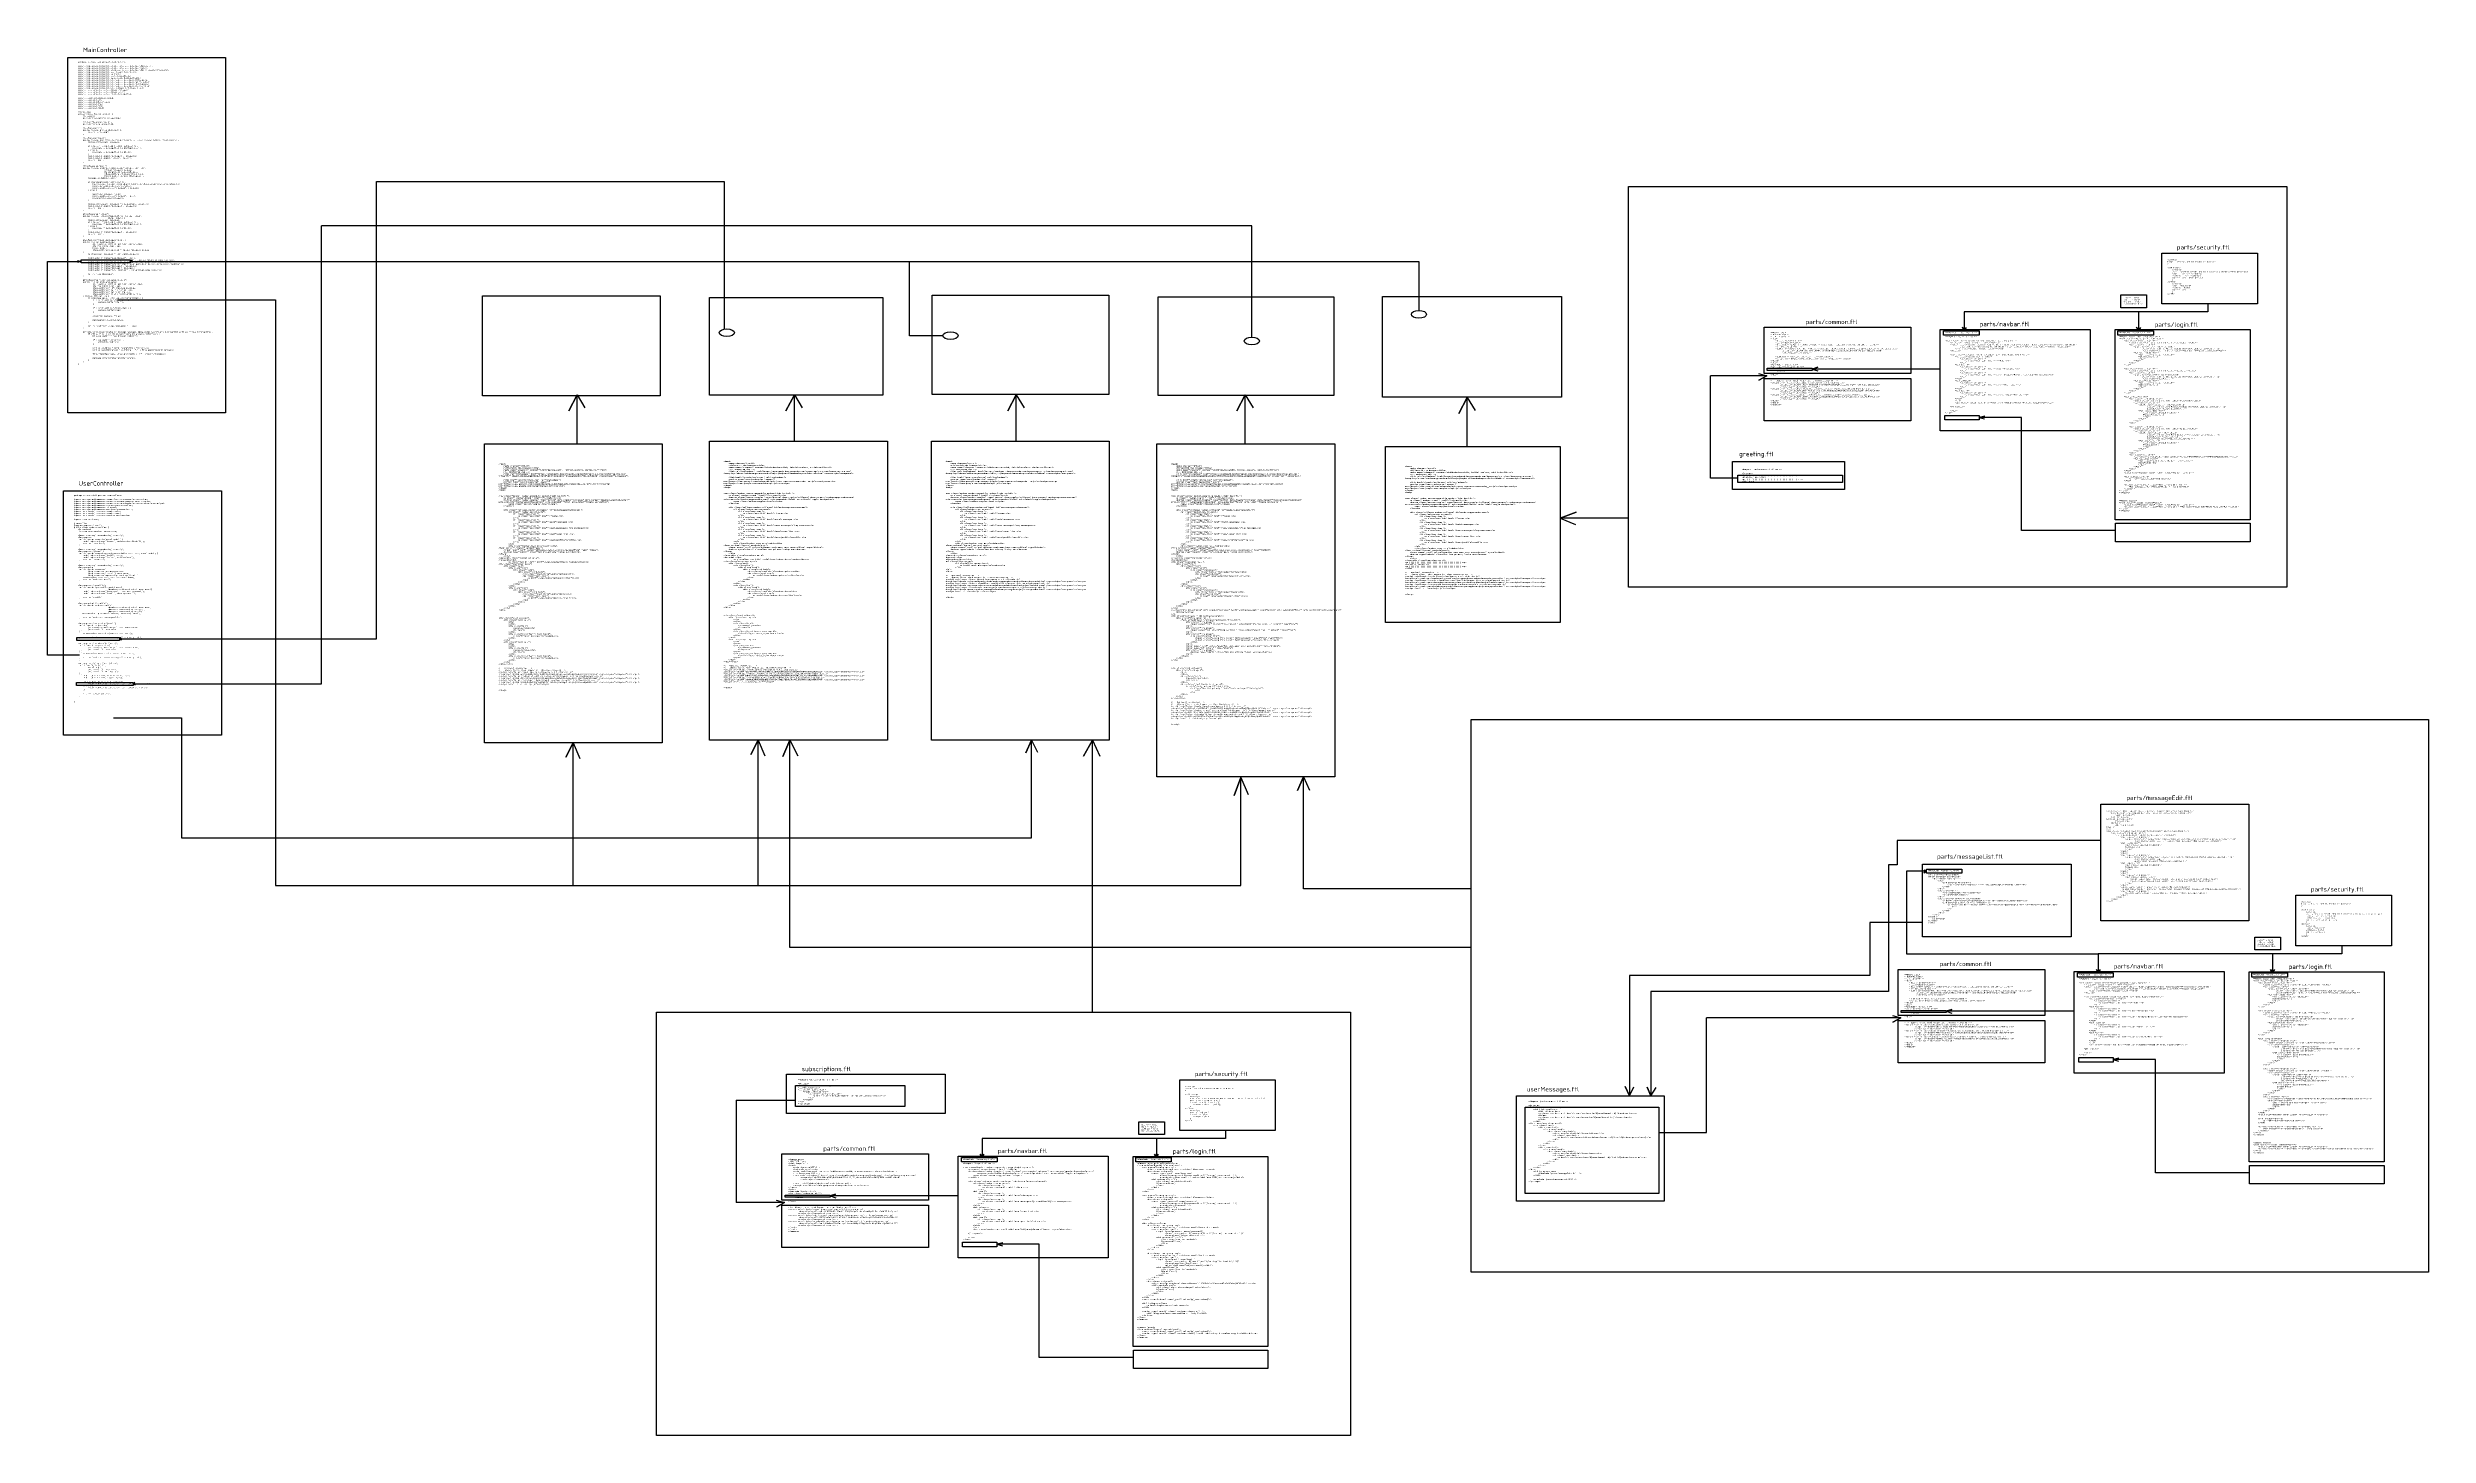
# Model space of a CAD drawing. Header units: millimetres. Extents: x 4539 to 8258, y 1617 to 3785.
import ezdxf

# ---------------------------------------------------------------- set-up
doc = ezdxf.new("R2010")
doc.units = ezdxf.units.MM
doc.styles.get("Standard").update_dxf_attribs({"font": 'arial.ttf'})
picture_1 = doc.add_image_def('image1.jpg', size_in_pixel=(1920, 1080))
picture_2 = doc.add_image_def('image2.jpg', size_in_pixel=(1920, 1080))
picture_3 = doc.add_image_def('image3.jpg', size_in_pixel=(1920, 1080))
picture_4 = doc.add_image_def('image4.jpg', size_in_pixel=(1920, 1080))
picture_5 = doc.add_image_def('image5.jpg', size_in_pixel=(1920, 1080))

msp = doc.modelspace()

# ---------------------------------------------------------------- linework, layer by layer
at = {"color": 3, "lineweight": 30}
for p, q in [((7136.6, 3112), (7136.6, 3271.9)), ((5614.6, 2140.8), (5707.4, 2140.8))]:
    msp.add_line(p, q, dxfattribs=at)
at = {"color": 30, "lineweight": 30}
for points in [[(4570.9, 3769.2), (4817.4, 3769.2), (4817.4, 3214.2), (4570.9, 3214.2)], [(5221.7, 3165.7), (5499.3, 3165.7), (5499.3, 2698.5), (5221.7, 2698.5)], [(5573.2, 3169.7), (5850.9, 3169.7), (5850.9, 2702.6), (5573.2, 2702.6)], [(5919.7, 3169.7), (6197.3, 3169.7), (6197.3, 2702.6), (5919.7, 2702.6)], [(6272, 3165.7), (6549.6, 3165.7), (6549.6, 2645.4), (6272, 2645.4)], [(6629, 3161.6), (6901.9, 3161.6), (6901.9, 2886.5), (6629, 2886.5)], [(4564.2, 3092.2), (4810.7, 3092.2), (4810.7, 2710.6), (4564.2, 2710.6)]]:
    msp.add_lwpolyline(points, close=True, dxfattribs=at)
at = {"color": 1, "lineweight": 30}
for points in [[(4654.5, 2862.9), (4651.8, 2860.9), (4654.7, 2859.6), (4651.8, 2860.9), (5052.9, 2860.9), (5052.9, 3575.4), (5596.2, 3575.4), (5596.2, 3344.8)], [(4675.5, 2792.8), (4673, 2790.6), (4675.9, 2789.3), (4673, 2790.6), (4966.9, 2790.6), (4966.9, 3506.3)], [(6420, 3332.2), (6420, 3506.3), (4966.9, 3506.3)], [(4589, 2835.5), (4539.4, 2835.5), (4539.4, 3450.3), (4591, 3450.3), (4586.1, 3451.6), (4591, 3450.3), (4586.3, 3448.9)], [(4671.3, 3452.3), (4668.6, 3450.7), (4671.4, 3449.5), (4668.6, 3450.7), (6680.8, 3450.7), (6680.8, 3373.9)], [(5937.6, 3334.6), (5885.4, 3334.6), (5885.4, 3450.7)], [(4648.6, 3390.8), (4895.1, 3390.8), (4895.1, 2475.8), (6403, 2475.8), (6403, 2644.4), (6392.7, 2616.6), (6403, 2644.4), (6414.3, 2618.1)], [(7495.3, 3282.4), (7295.5, 3282.4), (7304, 3285.3), (7295.5, 3282.4), (7304.2, 3279.5)], [(5366.3, 3165.7), (5366.3, 3242), (5353.2, 3217.3), (5366.3, 3242), (5378.6, 3221.7)], [(5705.7, 3169.7), (5705.7, 3242), (5692.6, 3217.3), (5705.7, 3242), (5718, 3221.7)], [(6052.1, 3169.7), (6052.1, 3242), (6039.1, 3217.3), (6052.1, 3242), (6064.5, 3221.7)], [(6409.8, 3165.7), (6409.8, 3242), (6396.7, 3217.3), (6409.8, 3242), (6422.1, 3221.7)], [(6756.6, 3161.6), (6756.6, 3237.9), (6743.5, 3213.2), (6756.6, 3237.9), (6768.9, 3217.6)], [(7008.3, 3049.5), (6901.9, 3049.5), (6926.6, 3059.2), (6901.9, 3049.5), (6925.7, 3039.6)], [(4642.5, 2737.8), (4748.4, 2737.8), (4748.4, 2550.2), (6075.8, 2550.2), (6075.8, 2702.6), (6067.1, 2683), (6075.8, 2702.6), (6085.4, 2684.1)], [(5360.4, 2475.8), (5360.4, 2698.6), (5349, 2676.2), (5360.4, 2698.6), (5370.6, 2674.2)], [(5649, 2475.8), (5649, 2702.6), (5637.7, 2680.2), (5649, 2702.6), (5659.3, 2678.2)], [(6762.6, 2379.2), (5698.7, 2379.2), (5698.7, 2702.6), (5687.9, 2677.2), (5698.7, 2702.6), (5711.2, 2678.4)], [(6171.2, 2278), (6171.2, 2702.6), (6157.4, 2678.1), (6171.2, 2702.6), (6183, 2678.1)], [(6762.6, 2470.5), (6500.9, 2470.5), (6500.9, 2645.4), (6491.5, 2624.1), (6500.9, 2645.4), (6510, 2624.6)], [(7704.6, 2279.6), (7504.8, 2279.6), (7513.3, 2282.4), (7504.8, 2279.6), (7513.5, 2276.6)], [(5961.4, 1991.2), (5761.5, 1991.2), (5770.1, 1994), (5761.5, 1991.2), (5770.2, 1988.2)]]:
    msp.add_lwpolyline(points, dxfattribs=at)
at = {"color": 4, "lineweight": 30}
for points in [[(7008.3, 3567.7), (8036.9, 3567.7), (8036.9, 2941.8), (7008.3, 2941.8)], [(7171.1, 3138.1), (7346, 3138.1), (7346, 3094.3), (7171.1, 3094.3)], [(6762.6, 2735.1), (8257.8, 2735.1), (8257.8, 1871.8), (6762.6, 1871.8)], [(5490.2, 2278), (6574.1, 2278), (6574.1, 1617), (5490.2, 1617)], [(5693.2, 2181.2), (5941.2, 2181.2), (5941.2, 2119.7), (5693.2, 2119.7)], [(6833.5, 2147.3), (7064, 2147.3), (7064, 1982.8), (6833.5, 1982.8)]]:
    msp.add_lwpolyline(points, close=True, dxfattribs=at)
at = {"color": 2, "lineweight": 30}
for points in [[(7841.6, 3463.5), (7990.7, 3463.5), (7990.7, 3384.4), (7841.6, 3384.4)], [(7777.4, 3398.2), (7817.5, 3398.2), (7817.5, 3378.2), (7777.4, 3378.2)], [(7500.6, 3342.2), (7556.1, 3342.2), (7556.1, 3335.6), (7500.6, 3335.6)], [(7772.8, 3342.2), (7828.3, 3342.2), (7828.3, 3335.6), (7772.8, 3335.6)], [(7473.8, 2501.6), (7529.3, 2501.6), (7529.3, 2495), (7473.8, 2495)], [(8050.9, 2460.7), (8200, 2460.7), (8200, 2381.5), (8050.9, 2381.5)], [(7986.7, 2395.3), (8026.8, 2395.3), (8026.8, 2375.3), (7986.7, 2375.3)], [(7709.9, 2339.3), (7765.4, 2339.3), (7765.4, 2332.7), (7709.9, 2332.7)], [(7982.1, 2339.3), (8037.6, 2339.3), (8037.6, 2332.7), (7982.1, 2332.7)], [(6307.6, 2172.3), (6456.8, 2172.3), (6456.8, 2093.1), (6307.6, 2093.1)], [(6243.5, 2106.9), (6283.6, 2106.9), (6283.6, 2086.9), (6243.5, 2086.9)], [(5966.6, 2050.9), (6022.2, 2050.9), (6022.2, 2044.3), (5966.6, 2044.3)], [(6238.8, 2050.9), (6294.4, 2050.9), (6294.4, 2044.3), (6238.8, 2044.3)]]:
    msp.add_lwpolyline(points, close=True, dxfattribs=at)
at = {"color": 1, "lineweight": 30}
for points in [[(4591.8, 3453.1), (4668.2, 3453.1), (4668.2, 3448.2), (4591.8, 3448.2)], [(7495.3, 3344.2), (7729.5, 3344.2), (7729.5, 3185.8), (7495.3, 3185.8)], [(7225.2, 3283.6), (7295.5, 3283.6), (7295.5, 3280.4), (7225.2, 3280.4)], [(4585.2, 2863.4), (4651.8, 2863.4), (4651.8, 2858.4), (4585.2, 2858.4)], [(4584.3, 2793.1), (4673, 2793.1), (4673, 2788.2), (4584.3, 2788.2)], [(7704.6, 2341.4), (7938.8, 2341.4), (7938.8, 2182.9), (7704.6, 2182.9)], [(7434.5, 2280.7), (7504.8, 2280.7), (7504.8, 2277.5), (7434.5, 2277.5)], [(5961.4, 2053), (6195.6, 2053), (6195.6, 1894.5), (5961.4, 1894.5)], [(5691.3, 1992.3), (5761.5, 1992.3), (5761.5, 1989.1), (5691.3, 1989.1)]]:
    msp.add_lwpolyline(points, close=True, dxfattribs=at)
at = {"color": 2, "lineweight": 30}
for points in [[(7913.1, 3384.4), (7913.1, 3371.8), (7532.9, 3371.8)], [(7532.9, 3371.8), (7532.9, 3342.2), (7529.9, 3347.7), (7532.9, 3342.2), (7536.3, 3347.5)], [(7805.1, 3371.8), (7805.1, 3342.2), (7802.1, 3347.7), (7805.1, 3342.2), (7808.5, 3347.5)], [(7469.6, 2500.1), (7473.8, 2498), (7469.9, 2495.8), (7473.8, 2498), (7442.5, 2498), (7442.5, 2369), (7742.2, 2369)], [(8122.4, 2381.5), (8122.4, 2369), (7742.2, 2369)], [(7742.2, 2369), (7742.2, 2339.3), (7739.2, 2344.8), (7742.2, 2339.3), (7745.6, 2344.6)], [(8014.4, 2369), (8014.4, 2339.3), (8011.4, 2344.8), (8014.4, 2339.3), (8017.8, 2344.6)], [(6379.1, 2093.1), (6379.1, 2080.6), (5999, 2080.6)], [(5999, 2080.6), (5999, 2050.9), (5996, 2056.4), (5999, 2050.9), (6002.3, 2056.2)], [(6271.2, 2080.6), (6271.2, 2050.9), (6268.2, 2056.4), (6271.2, 2050.9), (6274.5, 2056.2)]]:
    msp.add_lwpolyline(points, dxfattribs=at)
at = {"color": 3, "lineweight": 30}
for points in [[(7220.1, 3347.8), (7449.3, 3347.8), (7449.3, 3275.7), (7220.1, 3275.7)], [(7220.1, 3267.8), (7449.3, 3267.8), (7449.3, 3201.8), (7220.1, 3201.8)], [(7179, 3116.9), (7342.9, 3116.9), (7342.9, 3105.4), (7179, 3105.4)], [(7429.4, 2344.9), (7658.6, 2344.9), (7658.6, 2272.8), (7429.4, 2272.8)], [(7429.4, 2264.9), (7658.6, 2264.9), (7658.6, 2199), (7429.4, 2199)], [(5707.4, 2163.6), (5878.1, 2163.6), (5878.1, 2130.5), (5707.4, 2130.5)], [(6847.1, 2129.5), (7056, 2129.5), (7056, 1995), (6847.1, 1995)], [(5686.1, 2056.5), (5915.3, 2056.5), (5915.3, 1984.4), (5686.1, 1984.4)], [(5686.1, 1976.5), (5915.3, 1976.5), (5915.3, 1910.6), (5686.1, 1910.6)]]:
    msp.add_lwpolyline(points, close=True, dxfattribs=at)
at = {"color": 6, "lineweight": 30}
for points in [[(7768.7, 3344), (7979.2, 3344), (7979.2, 3047), (7768.7, 3047)], [(7502.4, 3210.1), (7556, 3210.1), (7556, 3202.9), (7502.4, 3202.9)], [(7769.1, 3041.6), (7979.2, 3041.6), (7979.2, 3012.7), (7769.1, 3012.7)], [(7978, 2341.1), (8188.5, 2341.1), (8188.5, 2044.1), (7978, 2044.1)], [(7711.7, 2207.2), (7765.3, 2207.2), (7765.3, 2200), (7711.7, 2200)], [(6234.7, 2052.7), (6445.3, 2052.7), (6445.3, 1755.7), (6234.7, 1755.7)], [(7978.4, 2038.7), (8188.5, 2038.7), (8188.5, 2009.9), (7978.4, 2009.9)], [(5968.5, 1918.8), (6022, 1918.8), (6022, 1911.6), (5968.5, 1911.6)], [(6235.1, 1750.3), (6445.3, 1750.3), (6445.3, 1721.5), (6235.1, 1721.5)]]:
    msp.add_lwpolyline(points, close=True, dxfattribs=at)
at = {"color": 3, "lineweight": 30}
for points in [[(7211.3, 3275.5), (7224.3, 3271.9), (7212.2, 3265.3), (7224.3, 3271.9), (7136.6, 3271.9)], [(7179, 3112), (7136.6, 3112)], [(7420.6, 2272.6), (7433.6, 2269), (7421.5, 2262.5), (7433.6, 2269), (7130.3, 2269)], [(7130.3, 2090.2), (7130.3, 2269)], [(5614.6, 2140.8), (5614.6, 1980.6)], [(7056, 2090.2), (7130.3, 2090.2)], [(5677.4, 1984.2), (5690.3, 1980.6), (5678.2, 1974.1), (5690.3, 1980.6), (5614.6, 1980.6)]]:
    msp.add_lwpolyline(points, dxfattribs=at)
at = {"color": 6, "lineweight": 30}
for points in [[(7769.1, 3030.1), (7622.2, 3030.1), (7622.2, 3206.9), (7622.2, 3206.9), (7622.2, 3206.9), (7556, 3206.9), (7565.1, 3209), (7556, 3206.9), (7564.5, 3204.5)], [(7978.4, 2027.2), (7831.5, 2027.2), (7831.5, 2204.1), (7831.5, 2204.1), (7831.5, 2204.1), (7765.3, 2204.1), (7774.4, 2206.2), (7765.3, 2204.1), (7773.8, 2201.6)], [(6235.1, 1738.8), (6088.2, 1738.8), (6088.2, 1915.7), (6088.2, 1915.7), (6088.2, 1915.7), (6022, 1915.7), (6031.1, 1917.8), (6022, 1915.7), (6030.6, 1913.2)]]:
    msp.add_lwpolyline(points, dxfattribs=at)
at = {"color": 64, "lineweight": 30}
for points in [[(7746.1, 2602.8), (7977.2, 2602.8), (7977.2, 2420.6), (7746.1, 2420.6)], [(7467.8, 2509.3), (7699.7, 2509.3), (7699.7, 2395.7), (7467.8, 2395.7)]]:
    msp.add_lwpolyline(points, close=True, dxfattribs=at)
for points in [[(7746.1, 2546.3), (7427.9, 2546.3), (7427.9, 2508), (7414.8, 2508), (7414.8, 2310.3), (7043.6, 2310.3), (7043.6, 2147.3), (7037.4, 2160.8), (7043.6, 2147.3), (7051.5, 2160.5)], [(7467.8, 2418.3), (7385.5, 2418.3), (7385.5, 2335.1), (7010.1, 2335.1), (7010.1, 2147.3), (7003.1, 2161.9), (7010.1, 2147.3), (7017, 2161.5)]]:
    msp.add_lwpolyline(points, dxfattribs=at)
at = {"color": 1, "lineweight": 30}
for centre in [(6681.2, 3367.9), (5600.2, 3339.2), (5949.4, 3334.6), (6420, 3326.2)]:
    msp.add_ellipse(centre, major_axis=(-11.9, 0), ratio=0.505312, dxfattribs=at)

# ---------------------------------------------------------------- texts
at = {"attachment_point": 1}
for s, width, insert, char_height in [('{\\fCourier New|b0|i0|c204|p49;\\H0.75x;\\C23;\\c3307724;package \\C9;\\c13023145;ru.tutorial.project.controllers\\C23;\\c3307724;;^J^Jimport \\C9;\\c13023145;org.springframework.beans.factory.annotation.\\C52;\\c2733499;Autowired\\C23;\\c3307724;;^Jimport \\C9;\\c13023145;org.springframework.beans.factory.annotation.\\C52;\\c2733499;Value\\C23;\\c3307724;;^Jimport \\C9;\\c13023145;org.springframework.security.core.annotation.\\C52;\\c2733499;AuthenticationPrincipal\\C23;\\c3307724;;^Jimport \\C9;\\c13023145;org.springframework.stereotype.\\C52;\\c2733499;Controller\\C23;\\c3307724;;^Jimport \\C9;\\c13023145;org.springframework.ui.Model\\C23;\\c3307724;;^Jimport \\C9;\\c13023145;org.springframework.util.StringUtils\\C23;\\c3307724;;^Jimport \\C9;\\c13023145;org.springframework.validation.BindingResult\\C23;\\c3307724;;^Jimport \\C9;\\c13023145;org.springframework.web.bind.annotation.\\C52;\\c2733499;GetMapping\\C23;\\c3307724;;^Jimport \\C9;\\c13023145;org.springframework.web.bind.annotation.\\C52;\\c2733499;PathVariable\\C23;\\c3307724;;^Jimport \\C9;\\c13023145;org.springframework.web.bind.annotation.\\C52;\\c2733499;PostMapping\\C23;\\c3307724;;^Jimport \\C9;\\c13023145;org.springframework.web.bind.annotation.\\C52;\\c2733499;RequestParam\\C23;\\c3307724;;^Jimport \\C9;\\c13023145;org.springframework.web.multipart.MultipartFile\\C23;\\c3307724;;^Jimport \\C9;\\c13023145;ru.tutorial.project.domain.Message\\C23;\\c3307724;;^Jimport \\C9;\\c13023145;ru.tutorial.project.domain.User\\C23;\\c3307724;;^Jimport \\C9;\\c13023145;ru.tutorial.project.repos.MessageRepo\\C23;\\c3307724;;^J^Jimport \\C9;\\c13023145;javax.validation.\\C52;\\c2733499;Valid\\C23;\\c3307724;;^Jimport \\C9;\\c13023145;java.io.File\\C23;\\c3307724;;^Jimport \\C9;\\c13023145;java.io.IOException\\C23;\\c3307724;;^Jimport \\C9;\\c13023145;java.util.Map\\C23;\\c3307724;;^Jimport \\C9;\\c13023145;java.util.Set\\C23;\\c3307724;;^Jimport \\C9;\\c13023145;java.util.UUID\\C23;\\c3307724;;^J^J\\C52;\\c2733499;@Controller^J\\C23;\\c3307724;public class \\C9;\\c13023145;MainController \\{^J    \\C52;\\c2733499;@Autowired^J    \\C23;\\c3307724;private \\C9;\\c13023145;MessageRepo \\C193;\\c11171480;messageRepo\\C23;\\c3307724;;^J^J    \\C52;\\c2733499;@Value\\C9;\\c13023145;(\\C75;\\c5867370;"$\\{upload.path\\}"\\C9;\\c13023145;)^J    \\C23;\\c3307724;private \\C9;\\c13023145;String \\C193;\\c11171480;uploadPath\\C23;\\c3307724;;^J^J    \\C52;\\c2733499;@GetMapping\\C9;\\c13023145;(\\C75;\\c5867370;"/"\\C9;\\c13023145;)^J    \\C23;\\c3307724;public \\C9;\\c13023145;String \\C31;\\c7194367;greetingString\\C9;\\c13023145;() \\{^J        \\C23;\\c3307724;return \\C75;\\c5867370;"greeting"\\C23;\\c3307724;;^J    \\C9;\\c13023145;\\}^J^J    \\C52;\\c2733499;@GetMapping\\C9;\\c13023145;(\\C75;\\c5867370;"main"\\C9;\\c13023145;)^J    \\C23;\\c3307724;public \\C9;\\c13023145;String \\C31;\\c7194367;main\\C9;\\c13023145;(\\C52;\\c2733499;@RequestParam\\C9;\\c13023145;(\\C254;\\c16765136;required \\C9;\\c13023145;= \\C23;\\c3307724;false\\C9;\\c13023145;) String filter\\C23;\\c3307724;, \\C9;\\c13023145;Model model) \\{^J        Iterable<Message> messages\\C23;\\c3307724;;^J^J        if \\C9;\\c13023145;(filter != \\C23;\\c3307724;null \\C9;\\c13023145;&& !filter.isEmpty()) \\{^J            messages = \\C193;\\c11171480;messageRepo\\C9;\\c13023145;.findByTag(filter)\\C23;\\c3307724;;^J        \\C9;\\c13023145;\\} \\C23;\\c3307724;else \\C9;\\c13023145;\\{^J            messages = \\C193;\\c11171480;messageRepo\\C9;\\c13023145;.findAll()\\C23;\\c3307724;;^J        \\C9;\\c13023145;\\}^J        model.addAttribute(\\C75;\\c5867370;"messages"\\C23;\\c3307724;, \\C9;\\c13023145;messages)\\C23;\\c3307724;;^J        \\C9;\\c13023145;model.addAttribute(\\C75;\\c5867370;"filter"\\C23;\\c3307724;, \\C9;\\c13023145;filter)\\C23;\\c3307724;;^J        return \\C75;\\c5867370;"main"\\C23;\\c3307724;;^J    \\C9;\\c13023145;\\}^J^J    \\C52;\\c2733499;@PostMapping\\C9;\\c13023145;(\\C75;\\c5867370;"main"\\C9;\\c13023145;)^J    \\C23;\\c3307724;public \\C9;\\c13023145;String \\C31;\\c7194367;add\\C9;\\c13023145;(\\C52;\\c2733499;@AuthenticationPrincipal \\C9;\\c13023145;User user\\C23;\\c3307724;,^J                      \\C52;\\c2733499;@Valid \\C9;\\c13023145;Message message\\C23;\\c3307724;,^J                      \\C9;\\c13023145;BindingResult bindingResult\\C23;\\c3307724;,^J                      \\C52;\\c2733499;@RequestParam \\C9;\\c13023145;MultipartFile file\\C23;\\c3307724;,^J                      \\C9;\\c13023145;Model model) \\C23;\\c3307724;throws \\C9;\\c13023145;IOException \\{^J        message.setAuthor(user)\\C23;\\c3307724;;^J^J        if \\C9;\\c13023145;(bindingResult.hasErrors()) \\{^J            Map<String\\C23;\\c3307724;, \\C9;\\c13023145;String> errorsMap = ControllerUtils.\\fCourier New|b0|i1|c204|p49;getErrors\\fCourier New|b0|i0|c204|p49;(bindingResult)\\C23;\\c3307724;;^J            \\C9;\\c13023145;model.mergeAttributes(errorsMap)\\C23;\\c3307724;;^J            \\C9;\\c13023145;model.addAttribute(\\C75;\\c5867370;"message"\\C23;\\c3307724;, \\C9;\\c13023145;message)\\C23;\\c3307724;;^J        \\C9;\\c13023145;\\} \\C23;\\c3307724;else \\C9;\\c13023145;\\{^J^J            saveFile(message\\C23;\\c3307724;, \\C9;\\c13023145;file)\\C23;\\c3307724;;^J            \\C9;\\c13023145;model.addAttribute(\\C75;\\c5867370;"message"\\C23;\\c3307724;, null\\C9;\\c13023145;)\\C23;\\c3307724;;^J            \\C193;\\c11171480;messageRepo\\C9;\\c13023145;.save(message)\\C23;\\c3307724;;^J        \\C9;\\c13023145;\\}^J^J        Iterable<Message> messages = \\C193;\\c11171480;messageRepo\\C9;\\c13023145;.findAll()\\C23;\\c3307724;;^J        \\C9;\\c13023145;model.addAttribute(\\C75;\\c5867370;"messages"\\C23;\\c3307724;, \\C9;\\c13023145;messages)\\C23;\\c3307724;;^J        return \\C75;\\c5867370;"main"\\C23;\\c3307724;;^J    \\C9;\\c13023145;\\}^J^J    \\C52;\\c2733499;@PostMapping\\C9;\\c13023145;(\\C75;\\c5867370;"filter"\\C9;\\c13023145;)^J    \\C23;\\c3307724;public \\C9;\\c13023145;String \\C31;\\c7194367;filter\\C9;\\c13023145;(\\C52;\\c2733499;@RequestParam \\C9;\\c13023145;String filter\\C23;\\c3307724;,^J                         \\C9;\\c13023145;Model model) \\{^J        Iterable<Message> messages\\C23;\\c3307724;;^J        if \\C9;\\c13023145;(filter != \\C23;\\c3307724;null \\C9;\\c13023145;&& !filter.isEmpty()) \\{^J            messages = \\C193;\\c11171480;messageRepo\\C9;\\c13023145;.findByTag(filter)\\C23;\\c3307724;;^J        \\C9;\\c13023145;\\} \\C23;\\c3307724;else \\C9;\\c13023145;\\{^J            messages = \\C193;\\c11171480;messageRepo\\C9;\\c13023145;.findAll()\\C23;\\c3307724;;^J        \\C9;\\c13023145;\\}^J        model.addAttribute(\\C75;\\c5867370;"messages"\\C23;\\c3307724;, \\C9;\\c13023145;messages)\\C23;\\c3307724;;^J        return \\C75;\\c5867370;"main"\\C23;\\c3307724;;^J    \\C9;\\c13023145;\\}^J^J    \\C52;\\c2733499;@GetMapping\\C9;\\c13023145;(\\C75;\\c5867370;"/user-messages/\\{user\\}"\\C9;\\c13023145;)^J    \\C23;\\c3307724;public \\C9;\\c13023145;String \\C31;\\c7194367;userMessages\\C9;\\c13023145;(^J            \\C52;\\c2733499;@AuthenticationPrincipal \\C9;\\c13023145;User currentUser\\C23;\\c3307724;,^J            \\C52;\\c2733499;@PathVariable \\C9;\\c13023145;User user\\C23;\\c3307724;,^J            \\C9;\\c13023145;Model model\\C23;\\c3307724;,^J            \\C52;\\c2733499;@RequestParam\\C9;\\c13023145;(\\C254;\\c16765136;required \\C9;\\c13023145;= \\C23;\\c3307724;false\\C9;\\c13023145;) Message message^J    ) \\{^J        Set<Message> messages = user.getMessages()\\C23;\\c3307724;;^J^J        \\C9;\\c13023145;model.addAttribute(\\C75;\\c5867370;"userChannel"\\C23;\\c3307724;, \\C9;\\c13023145;user)\\C23;\\c3307724;;^J        \\C9;\\c13023145;model.addAttribute(\\C75;\\c5867370;"subscriptionsCount"\\C23;\\c3307724;, \\C9;\\c13023145;user.getSubscriptions().size())\\C23;\\c3307724;;^J        \\C9;\\c13023145;model.addAttribute(\\C75;\\c5867370;"subscribersCount"\\C23;\\c3307724;, \\C9;\\c13023145;user.getSubscribers().size())\\C23;\\c3307724;;^J        \\C9;\\c13023145;model.addAttribute(\\C75;\\c5867370;"isSubscriber"\\C23;\\c3307724;, \\C9;\\c13023145;user.getSubscribers().contains(currentUser))\\C23;\\c3307724;;^J        \\C9;\\c13023145;model.addAttribute(\\C75;\\c5867370;"messages"\\C23;\\c3307724;, \\C9;\\c13023145;messages)\\C23;\\c3307724;;^J        \\C9;\\c13023145;model.addAttribute(\\C75;\\c5867370;"message"\\C23;\\c3307724;, \\C9;\\c13023145;message)\\C23;\\c3307724;;^J        \\C9;\\c13023145;model.addAttribute(\\C75;\\c5867370;"isCurrentUser"\\C23;\\c3307724;, \\C9;\\c13023145;currentUser.equals(user))\\C23;\\c3307724;;^J^J        return \\C75;\\c5867370;"userMessages"\\C23;\\c3307724;;^J    \\C9;\\c13023145;\\}^J^J    \\C52;\\c2733499;@PostMapping\\C9;\\c13023145;(\\C75;\\c5867370;"/user-messages/\\{user\\}"\\C9;\\c13023145;)^J    \\C23;\\c3307724;public \\C9;\\c13023145;String \\C31;\\c7194367;updateMessage\\C9;\\c13023145;(^J            \\C52;\\c2733499;@AuthenticationPrincipal \\C9;\\c13023145;User currentUser\\C23;\\c3307724;,^J            \\C52;\\c2733499;@PathVariable \\C9;\\c13023145;Long user\\C23;\\c3307724;,^J            \\C52;\\c2733499;@RequestParam\\C9;\\c13023145;(\\C75;\\c5867370;"id"\\C9;\\c13023145;) Message message\\C23;\\c3307724;,^J            \\C52;\\c2733499;@RequestParam\\C9;\\c13023145;(\\C75;\\c5867370;"text"\\C9;\\c13023145;) String text\\C23;\\c3307724;,^J            \\C52;\\c2733499;@RequestParam\\C9;\\c13023145;(\\C75;\\c5867370;"tag"\\C9;\\c13023145;) String tag\\C23;\\c3307724;,^J            \\C52;\\c2733499;@RequestParam\\C9;\\c13023145;(\\C75;\\c5867370;"file"\\C9;\\c13023145;) MultipartFile file^J    ) \\C23;\\c3307724;throws \\C9;\\c13023145;IOException \\{^J        \\C23;\\c3307724;if \\C9;\\c13023145;(message.getAuthor().equals(currentUser)) \\{^J            \\C23;\\c3307724;if \\C9;\\c13023145;(!StringUtils.\\fCourier New|b0|i1|c204|p49;isEmpty\\fCourier New|b0|i0|c204|p49;(text)) \\{^J                message.setText(text)\\C23;\\c3307724;;^J            \\C9;\\c13023145;\\}^J^J            \\C23;\\c3307724;if \\C9;\\c13023145;(!StringUtils.\\fCourier New|b0|i1|c204|p49;isEmpty\\fCourier New|b0|i0|c204|p49;(tag)) \\{^J                message.setTag(tag)\\C23;\\c3307724;;^J            \\C9;\\c13023145;\\}^J^J            saveFile(message\\C23;\\c3307724;, \\C9;\\c13023145;file)\\C23;\\c3307724;;^J^J            \\C193;\\c11171480;messageRepo\\C9;\\c13023145;.save(message)\\C23;\\c3307724;;^J        \\C9;\\c13023145;\\}^J^J        \\C23;\\c3307724;return \\C75;\\c5867370;"redirect:/user-messages/" \\C9;\\c13023145;+ user\\C23;\\c3307724;;^J    \\C9;\\c13023145;\\}^J^J    \\C23;\\c3307724;private void \\C31;\\c7194367;saveFile\\C9;\\c13023145;(\\C52;\\c2733499;@Valid \\C9;\\c13023145;Message message\\C23;\\c3307724;, \\C52;\\c2733499;@RequestParam\\C9;\\c13023145;(\\C75;\\c5867370;"file"\\C9;\\c13023145;) MultipartFile file) \\C23;\\c3307724;throws \\C9;\\c13023145;IOException \\{^J        \\C23;\\c3307724;if \\C9;\\c13023145;(file != \\C23;\\c3307724;null \\C9;\\c13023145;&& !file.getOriginalFilename().isEmpty()) \\{^J            File uploadDir = \\C23;\\c3307724;new \\C9;\\c13023145;File(\\C193;\\c11171480;uploadPath\\C9;\\c13023145;)\\C23;\\c3307724;;^J^J            if \\C9;\\c13023145;(!uploadDir.exists()) \\{^J                uploadDir.mkdir()\\C23;\\c3307724;;^J            \\C9;\\c13023145;\\}^J^J            String uuidFile = UUID.\\fCourier New|b0|i1|c204|p49;randomUUID\\fCourier New|b0|i0|c204|p49;().toString()\\C23;\\c3307724;;^J            \\C9;\\c13023145;String resultFilename = uuidFile + \\C75;\\c5867370;"." \\C9;\\c13023145;+ file.getOriginalFilename()\\C23;\\c3307724;;^J^J            \\C9;\\c13023145;file.transferTo(\\C23;\\c3307724;new \\C9;\\c13023145;File(\\C193;\\c11171480;uploadPath \\C9;\\c13023145;+ \\C75;\\c5867370;"/" \\C9;\\c13023145;+ resultFilename))\\C23;\\c3307724;;^J^J            \\C9;\\c13023145;message.setFilename(resultFilename)\\C23;\\c3307724;;^J        \\C9;\\c13023145;\\}^J    \\}^J\\}}', 270.473, (4587.1, 3763.1), 2.5), ('{\\fISOCPEUR|b0|i0|c0|p34;MainController}', 101.588, (4594.7, 3784.5), 7), ('{\\fISOCPEUR|b0|i0|c0|p34;parts/security.ftl}', 101.588, (7864.8, 3476.3), 7), ('{\\fCourier New|b1|i0|c204|p49;\\H0.75x;\\C23;\\c3307724;<#assign^J\\fCourier New|b0|i0|c204|p49;\\C9;\\c13023145;known = Session.SPRING_SECURITY_CONTEXT\\C153;\\c12293992;??^J\\fCourier New|b1|i0|c204|p49;\\C23;\\c3307724;>^J^J<#if \\fCourier New|b0|i0|c204|p49;\\C9;\\c13023145;known\\fCourier New|b1|i0|c204|p49;\\C23;\\c3307724;>^J    <#assign^J    \\fCourier New|b0|i0|c204|p49;\\C9;\\c13023145;user = Session.SPRING_SECURITY_CONTEXT.authentication.principal^J    name = user.getUsername()^J    isAdmin = user.isAdmin()^J    currentUserId=user.getId()^J    \\fCourier New|b1|i0|c204|p49;\\C23;\\c3307724;>^J<#else>^J    <#assign^J    \\fCourier New|b0|i0|c204|p49;\\C9;\\c13023145;name = \\C75;\\c5867370;"unknown"^J    \\C9;\\c13023145;isAdmin = \\fCourier New|b1|i0|c204|p49;\\C23;\\c3307724;false^J    \\fCourier New|b0|i0|c204|p49;\\C9;\\c13023145;currentUserId=-\\C153;\\c12293992;1^J    \\fCourier New|b1|i0|c204|p49;\\C23;\\c3307724;>^J</#if>}', 143.169, (7849.8, 3454), 2.5), ('{\\fCourier New|b1|i0|c204|p49;\\H0.75x;\\C23;\\c3307724;    \\fCourier New|b0|i0|c204|p49;\\C9;\\c13023145;user\\fCourier New|b0|i0|c0|p49;??\\fCourier New|b0|i0|c204|p49; = \\fCourier New|b1|i0|c0|p49;\\C23;\\c3307724;true\\fCourier New|b0|i0|c0|p49;\\C9;\\c13023145;\\P\\fCourier New|b1|i0|c204|p49;\\C23;\\c3307724;    \\fCourier New|b0|i0|c204|p49;\\C9;\\c13023145;name = \\C75;\\c5867370;"\\fCourier New|b0|i0|c0|p49;admin\\fCourier New|b0|i0|c204|p49;"^J    \\C9;\\c13023145;isAdmin = \\fCourier New|b1|i0|c0|p49;\\C23;\\c3307724;true\\fCourier New|b1|i0|c204|p49;^J    \\fCourier New|b0|i0|c204|p49;\\C9;\\c13023145;currentUserId=\\C153;\\c12293992;1\\fCourier New|b0|i0|c0|p49;2}', 48.321, (7774, 3394.6), 2.5), ('{\\fISOCPEUR|b0|i0|c0|p34;parts/common.ftl}', 101.588, (7284.8, 3359.8), 7), ('{\\fISOCPEUR|b0|i0|c0|p34;parts/navbar.ftl}', 101.588, (7556.9, 3356.3), 7), ('{\\fISOCPEUR|b0|i0|c0|p34;parts/login.ftl}', 101.588, (7830.3, 3355.5), 7), ('{\\fCourier New|b1|i0|c204|p49;\\H0.75x;\\C23;\\c3307724;<#macro \\fCourier New|b0|i0|c204|p49;\\C9;\\c13023145;page\\fCourier New|b1|i0|c204|p49;\\C23;\\c3307724;>^J\\fCourier New|b0|i0|c204|p49;\\C43;\\c6995944;<!DOCTYPE \\C9;\\c12237498;html\\C43;\\c6995944;>^J<html \\C9;\\c12237498;lang=\\C73;\\c6406821;"en"\\C43;\\c6995944;>^J<head>^J    <meta \\C9;\\c12237498;charset=\\C73;\\c6406821;"UTF-8"\\C43;\\c6995944;>^J    <title>\\C9;\\c13023145;Object\\C43;\\c6995944;</title>^J    <meta \\C9;\\c12237498;name=\\C73;\\c6406821;"viewport" \\C9;\\c12237498;content=\\C73;\\c6406821;"width=device-width, initial-scale=1, shrink-to-fit=no"\\C43;\\c6995944;>^J    \\C8;<!-- Bootstrap CSS -->^J    \\C43;\\c6995944;<link \\C9;\\c12237498;rel=\\C73;\\c6406821;"stylesheet" \\C9;\\c12237498;href=\\C73;\\c6406821;"https://stackpath.bootstrapcdn.com/bootstrap/4.1.1/css/bootstrap.min.css"^J          \\C9;\\c12237498;integrity=\\C73;\\c6406821;"sha384-WskhaSGFgHYWDcbwN70/dfYBj47jz9qbsMId/iRN3ewGhXQFZCSftd1LZCfmhktB"^J          \\C9;\\c12237498;crossorigin=\\C73;\\c6406821;"anonymous"\\C43;\\c6995944;>^J^J    <link \\C9;\\c12237498;href=\\C73;\\c6406821;"/static/style.css" \\C9;\\c12237498;rel=\\C73;\\c6406821;"stylesheet"\\C43;\\c6995944;>^J    <script \\C9;\\c12237498;src=\\C73;\\c6406821;\'https://www.google.com/recaptcha/api.js\'\\C43;\\c6995944;></script>^J</head>^J<body>^J\\fCourier New|b1|i0|c204|p49;\\C23;\\c3307724;<#include \\fCourier New|b0|i0|c204|p49;\\C75;\\c5867370;"navbar.ftl"\\fCourier New|b1|i0|c204|p49;\\C23;\\c3307724;>^J\\fCourier New|b0|i0|c204|p49;\\C43;\\c6995944;<div \\C9;\\c12237498;class=\\C73;\\c6406821;"container mt-5"\\C43;\\c6995944;>\\fCourier New|b0|i0|c0|p49;\\P\\fCourier New|b0|i0|c204|p49;^J    \\fCourier New|b1|i0|c204|p49;\\C23;\\c3307724;<#nested >\\fCourier New|b1|i0|c0|p49;\\P\\fCourier New|b1|i0|c204|p49;^J\\fCourier New|b0|i0|c204|p49;\\C43;\\c6995944;</div>^J^J\\C8;<!-- Optional JavaScript -->^J<!-- jQuery first, then Popper.js, then Bootstrap JS -->^J\\C43;\\c6995944;<script \\C9;\\c12237498;src=\\C73;\\c6406821;"https://code.jquery.com/jquery-3.3.1.slim.min.js"^J        \\C9;\\c12237498;integrity=\\C73;\\c6406821;"sha384-q8i/X+965DzO0rT7abK41JStQIAqVgRVzpbzo5smXKp4YfRvH+8abtTE1Pi6jizo"^J        \\C9;\\c12237498;crossorigin=\\C73;\\c6406821;"anonymous"\\C43;\\c6995944;></script>^J<script \\C9;\\c12237498;src=\\C73;\\c6406821;"https://cdnjs.cloudflare.com/ajax/libs/popper.js/1.14.3/umd/popper.min.js"^J        \\C9;\\c12237498;integrity=\\C73;\\c6406821;"sha384-ZMP7rVo3mIykV+2+9J3UJ46jBk0WLaUAdn689aCwoqbBJiSnjAK/l8WvCWPIPm49"^J        \\C9;\\c12237498;crossorigin=\\C73;\\c6406821;"anonymous"\\C43;\\c6995944;></script>^J<script \\C9;\\c12237498;src=\\C73;\\c6406821;"https://stackpath.bootstrapcdn.com/bootstrap/4.1.1/js/bootstrap.min.js"^J        \\C9;\\c12237498;integrity=\\C73;\\c6406821;"sha384-smHYKdLADwkXOn1EmN1qk/HfnUcbVRZyYmZ4qpPea6sjB/pTJ0euyQp0Mk8ck+5T"^J        \\C9;\\c12237498;crossorigin=\\C73;\\c6406821;"anonymous"\\C43;\\c6995944;></script>^J</body>^J</html>^J\\fCourier New|b1|i0|c204|p49;\\C23;\\c3307724;</#macro>}', 266.319, (7230.2, 3340.4), 2.5), ('{\\fCourier New|b1|i0|c204|p49;\\H0.75x;\\C23;\\c3307724;<#include  \\fCourier New|b0|i0|c204|p49;\\C75;\\c5867370;"security.ftl"\\fCourier New|b1|i0|c204|p49;\\C23;\\c3307724;>\\fCourier New|b1|i0|c0|p49;\\P\\fCourier New|b1|i0|c204|p49;^J<#import \\fCourier New|b0|i0|c204|p49;\\C75;\\c5867370;"login.ftl" \\fCourier New|b1|i0|c204|p49;\\C23;\\c3307724;as \\fCourier New|b0|i0|c204|p49;\\C9;\\c13023145;l\\fCourier New|b1|i0|c204|p49;\\C23;\\c3307724;>^J^J\\fCourier New|b0|i0|c204|p49;\\C43;\\c6995944;<nav \\C9;\\c12237498;class=\\C73;\\c6406821;"navbar navbar-expand-lg navbar-light bg-info "\\C43;\\c6995944;>^J    <a \\C9;\\c12237498;class=\\C73;\\c6406821;" navbar-brand " \\C9;\\c12237498;href=\\C73;\\c6406821;"/"\\C43;\\c6995944;>\\C9;\\c13023145;WB\\C43;\\c6995944;</a>^J    <button \\C9;\\c12237498;class=\\C73;\\c6406821;"navbar-toggler" \\C9;\\c12237498;type=\\C73;\\c6406821;"button" \\C9;\\c12237498;data-toggle=\\C73;\\c6406821;"collapse" \\C9;\\c12237498;data-target=\\C73;\\c6406821;"#navbarSupportedContent"^J            \\C9;\\c12237498;aria-controls=\\C73;\\c6406821;"navbarSupportedContent" \\C9;\\c12237498;aria-expanded=\\C73;\\c6406821;"false" \\C9;\\c12237498;aria-label=\\C73;\\c6406821;"Toggle navigation"\\C43;\\c6995944;>^J        <span \\C9;\\c12237498;class=\\C73;\\c6406821;"navbar-toggler-icon"\\C43;\\c6995944;></span>^J    </button>^J^J    <div \\C9;\\c12237498;class=\\C73;\\c6406821;"collapse navbar-collapse" \\C9;\\c12237498;id=\\C73;\\c6406821;"navbarSupportedContent"\\C43;\\c6995944;>^J        <ul \\C9;\\c12237498;class=\\C73;\\c6406821;"navbar-nav mr-auto"\\C43;\\c6995944;>^J            <li \\C9;\\c12237498;class=\\C73;\\c6406821;"nav-item "\\C43;\\c6995944;>^J                <a \\C9;\\c12237498;class=\\C73;\\c6406821;"nav-link" \\C9;\\c12237498;href=\\C73;\\c6406821;"/"\\C43;\\c6995944;>\\C9;\\c13023145;Home \\C43;\\c6995944;</a>^J            </li>^J        \\fCourier New|b1|i0|c204|p49;\\C23;\\c3307724;<#if \\fCourier New|b0|i0|c204|p49;\\C9;\\c13023145;user\\C153;\\c12293992;??\\fCourier New|b1|i0|c204|p49;\\C23;\\c3307724;>^J            \\fCourier New|b0|i0|c204|p49;\\C43;\\c6995944;<li \\C9;\\c12237498;class=\\C73;\\c6406821;"nav-item "\\C43;\\c6995944;>^J                <a \\C9;\\c12237498;class=\\C73;\\c6406821;"nav-link" \\C9;\\c12237498;href=\\C73;\\c6406821;"/main"\\C43;\\c6995944;>\\C9;\\c13023145;Messages \\C43;\\c6995944;</a>^J            </li>^J            <li \\C9;\\c12237498;class=\\C73;\\c6406821;"nav-item "\\C43;\\c6995944;>^J                <a \\C9;\\c12237498;class=\\C73;\\c6406821;"nav-link" \\C9;\\c12237498;href=\\C73;\\c6406821;"/user-messages/\\fCourier New|b1|i0|c204|p49;\\C23;\\c3307724;$\\{\\fCourier New|b0|i0|c204|p49;\\C9;\\c13023145;currentUserId\\fCourier New|b1|i0|c204|p49;\\C23;\\c3307724;\\}\\fCourier New|b0|i0|c204|p49;\\C73;\\c6406821;"\\C43;\\c6995944;>\\C9;\\c13023145;My messages\\C43;\\c6995944;</a>^J            </li>^J        \\fCourier New|b1|i0|c204|p49;\\C23;\\c3307724;</#if>^J        <#if \\fCourier New|b0|i0|c204|p49;\\C9;\\c13023145;isAdmin\\fCourier New|b1|i0|c204|p49;\\C23;\\c3307724;>^J            \\fCourier New|b0|i0|c204|p49;\\C43;\\c6995944;<li \\C9;\\c12237498;class=\\C73;\\c6406821;"nav-item "\\C43;\\c6995944;>^J                <a \\C9;\\c12237498;class=\\C73;\\c6406821;"nav-link" \\C9;\\c12237498;href=\\C73;\\c6406821;"/user"\\C43;\\c6995944;>\\C9;\\c13023145;User list \\C43;\\c6995944;</a>^J            </li>^J        \\fCourier New|b1|i0|c204|p49;\\C23;\\c3307724;</#if>^J        <#if \\fCourier New|b0|i0|c204|p49;\\C9;\\c13023145;user\\C153;\\c12293992;??\\fCourier New|b1|i0|c204|p49;\\C23;\\c3307724;>^J            \\fCourier New|b0|i0|c204|p49;\\C43;\\c6995944;<li \\C9;\\c12237498;class=\\C73;\\c6406821;"nav-item "\\C43;\\c6995944;>^J                <a \\C9;\\c12237498;class=\\C73;\\c6406821;"nav-link" \\C9;\\c12237498;href=\\C73;\\c6406821;"/user/profile"\\C43;\\c6995944;>\\C9;\\c13023145;Profile \\C43;\\c6995944;</a>^J            </li>^J        \\fCourier New|b1|i0|c204|p49;\\C23;\\c3307724;</#if>^J        \\fCourier New|b0|i0|c204|p49;\\C43;\\c6995944;</ul>^J        <div \\C9;\\c12237498;class=\\C73;\\c6406821;"navbar-text mr-3"\\C43;\\c6995944;>\\fCourier New|b1|i0|c204|p49;\\C23;\\c3307724;<#if \\fCourier New|b0|i0|c204|p49;\\C9;\\c13023145;user\\C153;\\c12293992;??\\fCourier New|b1|i0|c204|p49;\\C23;\\c3307724;>$\\{\\fCourier New|b0|i0|c204|p49;\\C9;\\c13023145;name\\fCourier New|b1|i0|c204|p49;\\C23;\\c3307724;\\}<#else >\\fCourier New|b0|i0|c204|p49;\\C9;\\c13023145;Please, login\\fCourier New|b1|i0|c204|p49;\\C23;\\c3307724;</#if>\\fCourier New|b0|i0|c204|p49;\\C43;\\c6995944;</div>\\fCourier New|b0|i0|c0|p49;\\P\\fCourier New|b0|i0|c204|p49;^J    \\fCourier New|b1|i0|c204|p49;\\C23;\\c3307724;<@\\fCourier New|b0|i0|c204|p49;\\C9;\\c13023145;l.logout\\fCourier New|b1|i0|c204|p49;\\C23;\\c3307724;/>\\fCourier New|b1|i0|c0|p49;\\P\\fCourier New|b1|i0|c204|p49;^J    \\fCourier New|b0|i0|c204|p49;\\C43;\\c6995944;</div>^J</nav>}', 268.382, (7503.3, 3340.4), 2.5), ('{\\fCourier New|b1|i0|c204|p49;\\H0.75x;\\C23;\\c3307724;<#include  \\fCourier New|b0|i0|c204|p49;\\C75;\\c5867370;"security.ftl"\\fCourier New|b1|i0|c204|p49;\\C23;\\c3307724;>\\fCourier New|b1|i0|c0|p49;\\P\\P\\fCourier New|b1|i0|c204|p49;<#macro \\fCourier New|b0|i0|c204|p49;\\C9;\\c13023145;login path isRegisterForm\\fCourier New|b1|i0|c204|p49;\\C23;\\c3307724;>^J\\fCourier New|b0|i0|c204|p49;\\C43;\\c6995944;<form \\C9;\\c12237498;action=\\C73;\\c6406821;"\\fCourier New|b1|i0|c204|p49;\\C23;\\c3307724;$\\{\\fCourier New|b0|i0|c204|p49;\\C9;\\c13023145;path\\fCourier New|b1|i0|c204|p49;\\C23;\\c3307724;\\}\\fCourier New|b0|i0|c204|p49;\\C73;\\c6406821;" \\C9;\\c12237498;method=\\C73;\\c6406821;"post"\\C43;\\c6995944;>^J    <div \\C9;\\c12237498;class=\\C73;\\c6406821;"form-group row"\\C43;\\c6995944;>^J        <label \\C9;\\c12237498;class=\\C73;\\c6406821;"col-sm-2 col-form-label"\\C43;\\c6995944;>\\C9;\\c13023145;Username: \\C43;\\c6995944;</label>^J        <div \\C9;\\c12237498;class=\\C73;\\c6406821;"col-sm-6"\\C43;\\c6995944;>^J            <input \\C9;\\c12237498;type=\\C73;\\c6406821;"text" \\C9;\\c12237498;name=\\C73;\\c6406821;"username"^J                   \\C9;\\c12237498;class=\\C73;\\c6406821;"form-control \\fCourier New|b1|i0|c204|p49;\\C23;\\c3307724;$\\{\\fCourier New|b0|i0|c204|p49;\\C9;\\c13023145;(usernameError\\C153;\\c12293992;??\\C9;\\c13023145;)\\C153;\\c12293992;?\\C9;\\c13023145;string(\\C75;\\c5867370;\'is-invalid\'\\C23;\\c3307724;,\\C75;\\c5867370;\'\'\\C9;\\c13023145;)\\fCourier New|b1|i0|c204|p49;\\C23;\\c3307724;\\}\\fCourier New|b0|i0|c204|p49;\\C73;\\c6406821;"^J                   \\C9;\\c12237498;placeholder=\\C73;\\c6406821;"User name..." \\C9;\\c12237498;value=\\C73;\\c6406821;"\\fCourier New|b1|i0|c204|p49;\\C23;\\c3307724;<#if \\fCourier New|b0|i0|c204|p49;\\C9;\\c13023145;user\\C153;\\c12293992;??\\fCourier New|b1|i0|c204|p49;\\C23;\\c3307724;>$\\{\\fCourier New|b0|i0|c204|p49;\\C9;\\c13023145;user.username\\fCourier New|b1|i0|c204|p49;\\C23;\\c3307724;\\}</#if>\\fCourier New|b0|i0|c204|p49;\\C73;\\c6406821;"\\C43;\\c6995944;>^J            \\fCourier New|b1|i0|c204|p49;\\C23;\\c3307724;<#if \\fCourier New|b0|i0|c204|p49;\\C9;\\c13023145;usernameError\\C153;\\c12293992;??\\fCourier New|b1|i0|c204|p49;\\C23;\\c3307724;>^J                \\fCourier New|b0|i0|c204|p49;\\C43;\\c6995944;<div \\C9;\\c12237498;class=\\C73;\\c6406821;"invalid-feedback"\\C43;\\c6995944;>^J                \\fCourier New|b1|i0|c204|p49;\\C23;\\c3307724;$\\{\\fCourier New|b0|i0|c204|p49;\\C9;\\c13023145;usernameError\\fCourier New|b1|i0|c204|p49;\\C23;\\c3307724;\\}^J                \\fCourier New|b0|i0|c204|p49;\\C43;\\c6995944;</div>^J            \\fCourier New|b1|i0|c204|p49;\\C23;\\c3307724;</#if>^J        \\fCourier New|b0|i0|c204|p49;\\C43;\\c6995944;</div>^J    </div>^J^J    <div \\C9;\\c12237498;class=\\C73;\\c6406821;"form-group row"\\C43;\\c6995944;>^J        <label \\C9;\\c12237498;class=\\C73;\\c6406821;"col-sm-2 col-form-label"\\C43;\\c6995944;>\\C9;\\c13023145;Password:\\C43;\\c6995944;</label>^J        <div \\C9;\\c12237498;class=\\C73;\\c6406821;"col-sm-6"\\C43;\\c6995944;>^J            <input \\C9;\\c12237498;type=\\C73;\\c6406821;"password" \\C9;\\c12237498;name=\\C73;\\c6406821;"password"^J                   \\C9;\\c12237498;class=\\C73;\\c6406821;"form-control \\fCourier New|b1|i0|c204|p49;\\C23;\\c3307724;$\\{\\fCourier New|b0|i0|c204|p49;\\C9;\\c13023145;(passwordError\\C153;\\c12293992;??\\C9;\\c13023145;)\\C153;\\c12293992;?\\C9;\\c13023145;string(\\C75;\\c5867370;\'is-invalid\'\\C23;\\c3307724;,\\C75;\\c5867370;\'\'\\C9;\\c13023145;)\\fCourier New|b1|i0|c204|p49;\\C23;\\c3307724;\\}\\fCourier New|b0|i0|c204|p49;\\C73;\\c6406821;"^J                   \\C9;\\c12237498;placeholder=\\C73;\\c6406821;"Password..."\\C43;\\c6995944;>^J            \\fCourier New|b1|i0|c204|p49;\\C23;\\c3307724;<#if \\fCourier New|b0|i0|c204|p49;\\C9;\\c13023145;passwordError\\C153;\\c12293992;??\\fCourier New|b1|i0|c204|p49;\\C23;\\c3307724;>^J                \\fCourier New|b0|i0|c204|p49;\\C43;\\c6995944;<div \\C9;\\c12237498;class=\\C73;\\c6406821;"invalid-feedback"\\C43;\\c6995944;>^J                \\fCourier New|b1|i0|c204|p49;\\C23;\\c3307724;$\\{\\fCourier New|b0|i0|c204|p49;\\C9;\\c13023145;passwordError\\fCourier New|b1|i0|c204|p49;\\C23;\\c3307724;\\}^J                \\fCourier New|b0|i0|c204|p49;\\C43;\\c6995944;</div>^J            \\fCourier New|b1|i0|c204|p49;\\C23;\\c3307724;</#if>^J        \\fCourier New|b0|i0|c204|p49;\\C43;\\c6995944;</div>^J    </div>^J^J    \\fCourier New|b1|i0|c204|p49;\\C23;\\c3307724;<#if \\fCourier New|b0|i0|c204|p49;\\C9;\\c13023145;isRegisterForm\\fCourier New|b1|i0|c204|p49;\\C23;\\c3307724;>^J        \\fCourier New|b0|i0|c204|p49;\\C43;\\c6995944;<div \\C9;\\c12237498;class=\\C73;\\c6406821;"form-group row"\\C43;\\c6995944;>^J            <label \\C9;\\c12237498;class=\\C73;\\c6406821;"col-sm-2 col-form-label"\\C43;\\c6995944;>\\C9;\\c13023145;Password:\\C43;\\c6995944;</label>^J            <div \\C9;\\c12237498;class=\\C73;\\c6406821;"col-sm-6"\\C43;\\c6995944;>^J                <input \\C9;\\c12237498;type=\\C73;\\c6406821;"password" \\C9;\\c12237498;name=\\C73;\\c6406821;"password2"^J                       \\C9;\\c12237498;class=\\C73;\\c6406821;"form-control \\fCourier New|b1|i0|c204|p49;\\C23;\\c3307724;$\\{\\fCourier New|b0|i0|c204|p49;\\C9;\\c13023145;(password2Error\\C153;\\c12293992;??\\C9;\\c13023145;)\\C153;\\c12293992;?\\C9;\\c13023145;string(\\C75;\\c5867370;\'is-invalid\'\\C23;\\c3307724;,\\C75;\\c5867370;\'\'\\C9;\\c13023145;)\\fCourier New|b1|i0|c204|p49;\\C23;\\c3307724;\\}\\fCourier New|b0|i0|c204|p49;\\C73;\\c6406821;"^J                       \\C9;\\c12237498;placeholder=\\C73;\\c6406821;"Retype password..."\\C43;\\c6995944;>^J                \\fCourier New|b1|i0|c204|p49;\\C23;\\c3307724;<#if \\fCourier New|b0|i0|c204|p49;\\C9;\\c13023145;password2Error\\C153;\\c12293992;??\\fCourier New|b1|i0|c204|p49;\\C23;\\c3307724;>^J                    \\fCourier New|b0|i0|c204|p49;\\C43;\\c6995944;<div \\C9;\\c12237498;class=\\C73;\\c6406821;"invalid-feedback"\\C43;\\c6995944;>^J                    \\fCourier New|b1|i0|c204|p49;\\C23;\\c3307724;$\\{\\fCourier New|b0|i0|c204|p49;\\C9;\\c13023145;password2Error\\fCourier New|b1|i0|c204|p49;\\C23;\\c3307724;\\}^J                    \\fCourier New|b0|i0|c204|p49;\\C43;\\c6995944;</div>^J                \\fCourier New|b1|i0|c204|p49;\\C23;\\c3307724;</#if>^J            \\fCourier New|b0|i0|c204|p49;\\C43;\\c6995944;</div>^J        </div>^J^J        <div \\C9;\\c12237498;class=\\C73;\\c6406821;"form-group row"\\C43;\\c6995944;>^J            <label \\C9;\\c12237498;class=\\C73;\\c6406821;"col-sm-2 col-form-label"\\C43;\\c6995944;>\\C9;\\c13023145;Email:\\C43;\\c6995944;</label>^J            <div \\C9;\\c12237498;class=\\C73;\\c6406821;"col-sm-6"\\C43;\\c6995944;>^J                <input \\C9;\\c12237498;type=\\C73;\\c6406821;"email" \\C9;\\c12237498;name=\\C73;\\c6406821;"email"^J                       \\C9;\\c12237498;class=\\C73;\\c6406821;"form-control \\fCourier New|b1|i0|c204|p49;\\C23;\\c3307724;$\\{\\fCourier New|b0|i0|c204|p49;\\C9;\\c13023145;(emailError\\C153;\\c12293992;??\\C9;\\c13023145;)\\C153;\\c12293992;?\\C9;\\c13023145;string(\\C75;\\c5867370;\'is-invalid\'\\C23;\\c3307724;,\\C75;\\c5867370;\'\'\\C9;\\c13023145;)\\fCourier New|b1|i0|c204|p49;\\C23;\\c3307724;\\}\\fCourier New|b0|i0|c204|p49;\\C73;\\c6406821;"^J                       \\C9;\\c12237498;placeholder=\\C73;\\c6406821;"text@text.com..."^J                       \\C9;\\c12237498;value=\\C73;\\c6406821;"\\fCourier New|b1|i0|c204|p49;\\C23;\\c3307724;<#if \\fCourier New|b0|i0|c204|p49;\\C9;\\c13023145;user\\C153;\\c12293992;??\\fCourier New|b1|i0|c204|p49;\\C23;\\c3307724;>$\\{\\fCourier New|b0|i0|c204|p49;\\C9;\\c13023145;user.email\\fCourier New|b1|i0|c204|p49;\\C23;\\c3307724;\\}</#if>\\fCourier New|b0|i0|c204|p49;\\C73;\\c6406821;"\\C43;\\c6995944;>^J                \\fCourier New|b1|i0|c204|p49;\\C23;\\c3307724;<#if \\fCourier New|b0|i0|c204|p49;\\C9;\\c13023145;emailError\\C153;\\c12293992;??\\fCourier New|b1|i0|c204|p49;\\C23;\\c3307724;>^J                    \\fCourier New|b0|i0|c204|p49;\\C43;\\c6995944;<div \\C9;\\c12237498;class=\\C73;\\c6406821;"invalid-feedback"\\C43;\\c6995944;>^J                    \\fCourier New|b1|i0|c204|p49;\\C23;\\c3307724;$\\{\\fCourier New|b0|i0|c204|p49;\\C9;\\c13023145;emailError\\fCourier New|b1|i0|c204|p49;\\C23;\\c3307724;\\}^J                    \\fCourier New|b0|i0|c204|p49;\\C43;\\c6995944;</div>^J                \\fCourier New|b1|i0|c204|p49;\\C23;\\c3307724;</#if>^J            \\fCourier New|b0|i0|c204|p49;\\C43;\\c6995944;</div>^J        </div>^J        <div \\C9;\\c12237498;class=\\C73;\\c6406821;"col-sm-6"\\C43;\\c6995944;>^J            <div \\C9;\\c12237498;class=\\C73;\\c6406821;"g-recaptcha" \\C9;\\c12237498;data-sitekey=\\C73;\\c6406821;"6Lf6iWYUAAAAADmaxteuFYvFWPOxLWQj6SIbr68d"\\C43;\\c6995944;></div>^J            \\fCourier New|b1|i0|c204|p49;\\C23;\\c3307724;<#if \\fCourier New|b0|i0|c204|p49;\\C9;\\c13023145;captchaError\\C153;\\c12293992;??\\fCourier New|b1|i0|c204|p49;\\C23;\\c3307724;>^J                \\fCourier New|b0|i0|c204|p49;\\C43;\\c6995944;<div \\C9;\\c12237498;class=\\C73;\\c6406821;"alert alert-danger" \\C9;\\c12237498;role=\\C73;\\c6406821;"alert"\\C43;\\c6995944;>^J                \\fCourier New|b1|i0|c204|p49;\\C23;\\c3307724;$\\{\\fCourier New|b0|i0|c204|p49;\\C9;\\c13023145;captchaError\\fCourier New|b1|i0|c204|p49;\\C23;\\c3307724;\\}^J                \\fCourier New|b0|i0|c204|p49;\\C43;\\c6995944;</div>^J            \\fCourier New|b1|i0|c204|p49;\\C23;\\c3307724;</#if>^J        \\fCourier New|b0|i0|c204|p49;\\C43;\\c6995944;</div>^J    \\fCourier New|b1|i0|c204|p49;\\C23;\\c3307724;</#if>^J    \\fCourier New|b0|i0|c204|p49;\\C43;\\c6995944;<input \\C9;\\c12237498;type=\\C73;\\c6406821;"hidden" \\C9;\\c12237498;name=\\C73;\\c6406821;"_csrf" \\C9;\\c12237498;value=\\C73;\\c6406821;"\\fCourier New|b1|i0|c204|p49;\\C23;\\c3307724;$\\{\\fCourier New|b0|i0|c204|p49;\\C9;\\c13023145;_csrf.token\\fCourier New|b1|i0|c204|p49;\\C23;\\c3307724;\\}\\fCourier New|b0|i0|c204|p49;\\C73;\\c6406821;"\\C43;\\c6995944;/>^J^J    \\fCourier New|b1|i0|c204|p49;\\C23;\\c3307724;<#if \\fCourier New|b0|i0|c204|p49;\\C153;\\c12293992;!\\C9;\\c13023145;isRegisterForm\\fCourier New|b1|i0|c204|p49;\\C23;\\c3307724;>^J        \\fCourier New|b0|i0|c204|p49;\\C43;\\c6995944;<a \\C9;\\c12237498;href=\\C73;\\c6406821;"registration"\\C43;\\c6995944;>\\C9;\\c13023145;Add user\\C43;\\c6995944;</a>^J    \\fCourier New|b1|i0|c204|p49;\\C23;\\c3307724;</#if>^J^J    \\fCourier New|b0|i0|c204|p49;\\C43;\\c6995944;<button \\C9;\\c12237498;type=\\C73;\\c6406821;"submit" \\C9;\\c12237498;class=\\C73;\\c6406821;"btn btn-primary m-2  "\\C43;\\c6995944;>^J        \\fCourier New|b1|i0|c204|p49;\\C23;\\c3307724;<#if \\fCourier New|b0|i0|c204|p49;\\C9;\\c13023145;isRegisterForm\\fCourier New|b1|i0|c204|p49;\\C23;\\c3307724;>\\fCourier New|b0|i0|c204|p49;\\C9;\\c13023145;Cteate\\fCourier New|b1|i0|c204|p49;\\C23;\\c3307724;<#else >   \\fCourier New|b0|i0|c204|p49;\\C9;\\c13023145;Sing In\\fCourier New|b1|i0|c204|p49;\\C23;\\c3307724;</#if>^J    \\fCourier New|b0|i0|c204|p49;\\C43;\\c6995944;</button>^J</form>^J\\fCourier New|b1|i0|c204|p49;\\C23;\\c3307724;</#macro>\\fCourier New|b1|i0|c0|p49;\\P\\P\\fCourier New|b1|i0|c204|p49;^J^J<#macro \\fCourier New|b0|i0|c204|p49;\\C9;\\c13023145;logout\\fCourier New|b1|i0|c204|p49;\\C23;\\c3307724;>^J\\fCourier New|b0|i0|c204|p49;\\C43;\\c6995944;<form \\C9;\\c12237498;action=\\C73;\\c6406821;"logout" \\C9;\\c12237498;method=\\C73;\\c6406821;"post"\\C43;\\c6995944;>^J    <input \\C9;\\c12237498;type=\\C73;\\c6406821;"hidden" \\C9;\\c12237498;name=\\C73;\\c6406821;"_csrf" \\C9;\\c12237498;value=\\C73;\\c6406821;"\\fCourier New|b1|i0|c204|p49;\\C23;\\c3307724;$\\{\\fCourier New|b0|i0|c204|p49;\\C9;\\c13023145;_csrf.token\\fCourier New|b1|i0|c204|p49;\\C23;\\c3307724;\\}\\fCourier New|b0|i0|c204|p49;\\C73;\\c6406821;"\\C43;\\c6995944;/>^J    <button \\C9;\\c12237498;type=\\C73;\\c6406821;"submit" \\C9;\\c12237498;class=\\C73;\\c6406821;"btn btn-primary "\\C43;\\c6995944;>\\fCourier New|b1|i0|c204|p49;\\C23;\\c3307724;<#if \\fCourier New|b0|i0|c204|p49;\\C9;\\c13023145;user\\C153;\\c12293992;??\\fCourier New|b1|i0|c204|p49;\\C23;\\c3307724;>\\fCourier New|b0|i0|c204|p49;\\C9;\\c13023145;Sign Out\\fCourier New|b1|i0|c204|p49;\\C23;\\c3307724;<#else >\\fCourier New|b0|i0|c204|p49;\\C9;\\c13023145;Log in\\fCourier New|b1|i0|c204|p49;\\C23;\\c3307724;</#if>\\fCourier New|b0|i0|c204|p49;\\C43;\\c6995944;</button>^J</form>^J\\fCourier New|b1|i0|c204|p49;\\C23;\\c3307724;</#macro>}', 231.468, (7774.8, 3340.4), 2.5), ('{\\fCourier New|b1|i0|c204|p49;\\H0.75x;\\C23;\\c3307724;<head>^J    <meta charset="UTF-8">^J    <title>With the breeze</title>^J    <meta name="viewport" content="width=device-width, initial-scale=1, shrink-to-fit=no">^J    <!-- Bootstrap CSS -->^J    <link rel="stylesheet" href="https://stackpath.bootstrapcdn.com/bootstrap/4.1.1/css/bootstrap.min.css" integrity="sha384-WskhaSGFgHYWDcbwN70/dfYBj47jz9qbsMId/iRN3ewGhXQFZCSftd1LZCfmhktB" crossorigin="anonymous">^J^J    <link href="/static/style.css" rel="stylesheet">^J    <script type="text/javascript" async="" src="https://www.gstatic.com/recaptcha/api2/v1531759913576/recaptcha__ru.js"></script><script src="https://www.google.com/recaptcha/api.js"></script>^J</head>^J<body>^J^J^J<nav class="navbar navbar-expand-lg navbar-light bg-info ">^J    <a class=" navbar-brand " href="/"><i>WB</i></a>^J    <button class="navbar-toggler" type="button" data-toggle="collapse" data-target="#navbarSupportedContent" aria-controls="navbarSupportedContent" aria-expanded="false" aria-label="Toggle navigation">^J        <span class="navbar-toggler-icon"></span>^J    </button>^J^J    <div class="collapse navbar-collapse" id="navbarSupportedContent">^J        <ul class="navbar-nav mr-auto">^J            <li class="nav-item ">^J                <a class="nav-link" href="/">Home </a>^J            </li>^J            <li class="nav-item ">^J                <a class="nav-link" href="/main">Messages </a>^J            </li>^J            <li class="nav-item ">^J                <a class="nav-link" href="/user-messages/1">My messages</a>^J            </li>^J            <li class="nav-item ">^J                <a class="nav-link" href="/user">User list </a>^J            </li>^J            <li class="nav-item ">^J                <a class="nav-link" href="/user/profile">Profile </a>^J            </li>^J        </ul>^J        <div class="navbar-text mr-3">admin</div>^J<form action="/logout" method="post">^J    <input name="_csrf" value="8bf6399e-616b-4462-b4a4-c994e3aff1e8" type="hidden">^J    <button type="submit" class="btn btn-primary ">Sign Out</button>^J</form>^J    </div>^J</nav><div class="container mt-5">^J<h3>uAdmin</h3>^J        <a class="btn btn-info" href="/user/unsubscribe/12">Unsubscribe</a>^J<div class="container my-3">^J    <div class="row">^J        <div class="col">^J            <div class="card">^J                <div class="card-body">^J                    <div class="card-title">Subscriptions</div>^J                    <h3 class="card-text">^J                        <a href="/user/subscriptions/12/list">1</a>^J                    </h3>^J                </div>^J            </div>^J        </div>^J        <div class="col">^J            <div class="card">^J                <div class="card-body">^J                    <div class="card-title">Subscribers</div>^J                    <h3 class="card-text">^J                        <a href="/user/subscribers/12/list">1</a>^J                    </h3>^J                </div>^J            </div>^J        </div>^J    </div>^J</div>^J^J^J^J<div class="card-columns">^J    <div class="card my-3">^J        <div>^J        </div>^J        <div class="m-2">^J            <span>m5</span><br>^J            <i>#t5</i>^J        </div>^J        <div class="card-footer text-muted">^J            <a href="/user-messages/12">uAdmin</a>^J        </div>^J    </div>^J    <div class="card my-3">^J        <div>^J        </div>^J        <div class="m-2">^J            <span>m1</span><br>^J            <i>#t1</i>^J        </div>^J        <div class="card-footer text-muted">^J            <a href="/user-messages/12">uAdmin</a>^J        </div>^J    </div>^J</div></div>^J^J<!-- Optional JavaScript -->^J<!-- jQuery first, then Popper.js, then Bootstrap JS -->^J<script src="https://code.jquery.com/jquery-3.3.1.slim.min.js" integrity="sha384-q8i/X+965DzO0rT7abK41JStQIAqVgRVzpbzo5smXKp4YfRvH+8abtTE1Pi6jizo" crossorigin="anonymous"></script>^J<script src="https://cdnjs.cloudflare.com/ajax/libs/popper.js/1.14.3/umd/popper.min.js" integrity="sha384-ZMP7rVo3mIykV+2+9J3UJ46jBk0WLaUAdn689aCwoqbBJiSnjAK/l8WvCWPIPm49" crossorigin="anonymous"></script>^J<script src="https://stackpath.bootstrapcdn.com/bootstrap/4.1.1/js/bootstrap.min.js" integrity="sha384-smHYKdLADwkXOn1EmN1qk/HfnUcbVRZyYmZ4qpPea6sjB/pTJ0euyQp0Mk8ck+5T" crossorigin="anonymous"></script>^J<script src="../../static/js.js"></script>^J^J^J</body>}', 255.738, (5243.6, 3135), 2.5), ('{\\fCourier New|b1|i0|c204|p49;\\H0.75x;\\C23;\\c3307724;<head>^J    <meta charset="UTF-8">^J    <title>With the breeze</title>^J    <meta name="viewport" content="width=device-width, initial-scale=1, shrink-to-fit=no">^J    <!-- Bootstrap CSS -->^J    <link rel="stylesheet" href="https://stackpath.bootstrapcdn.com/bootstrap/4.1.1/css/bootstrap.min.css" integrity="sha384-WskhaSGFgHYWDcbwN70/dfYBj47jz9qbsMId/iRN3ewGhXQFZCSftd1LZCfmhktB" crossorigin="anonymous">^J^J    <link href="/static/style.css" rel="stylesheet">^J    <script type="text/javascript" async="" src="https://www.gstatic.com/recaptcha/api2/v1531759913576/recaptcha__ru.js"></script><script src="https://www.google.com/recaptcha/api.js"></script>^J</head>^J<body>^J^J^J<nav class="navbar navbar-expand-lg navbar-light bg-info ">^J    <a class=" navbar-brand " href="/"><i>WB</i></a>^J    <button class="navbar-toggler" type="button" data-toggle="collapse" data-target="#navbarSupportedContent" aria-controls="navbarSupportedContent" aria-expanded="false" aria-label="Toggle navigation">^J        <span class="navbar-toggler-icon"></span>^J    </button>^J^J    <div class="collapse navbar-collapse" id="navbarSupportedContent">^J        <ul class="navbar-nav mr-auto">^J            <li class="nav-item ">^J                <a class="nav-link" href="/">Home </a>^J            </li>^J            <li class="nav-item ">^J                <a class="nav-link" href="/main">Messages </a>^J            </li>^J            <li class="nav-item ">^J                <a class="nav-link" href="/user-messages/1">My messages</a>^J            </li>^J            <li class="nav-item ">^J                <a class="nav-link" href="/user">User list </a>^J            </li>^J            <li class="nav-item ">^J                <a class="nav-link" href="/user/profile">Profile </a>^J            </li>^J        </ul>^J        <div class="navbar-text mr-3">admin</div>^J<form action="/logout" method="post">^J    <input name="_csrf" value="8bf6399e-616b-4462-b4a4-c994e3aff1e8" type="hidden">^J    <button type="submit" class="btn btn-primary ">Sign Out</button>^J</form>^J    </div>^J</nav><div class="container mt-5">^J<h3>uAdmin</h3>^J        <a class="btn btn-info" href="/user/subscribe/12">Subscribe</a>^J<div class="container my-3">^J    <div class="row">^J        <div class="col">^J            <div class="card">^J                <div class="card-body">^J                    <div class="card-title">Subscriptions</div>^J                    <h3 class="card-text">^J                        <a href="/user/subscriptions/12/list">1</a>^J                    </h3>^J                </div>^J            </div>^J        </div>^J        <div class="col">^J            <div class="card">^J                <div class="card-body">^J                    <div class="card-title">Subscribers</div>^J                    <h3 class="card-text">^J                        <a href="/user/subscribers/12/list">0</a>^J                    </h3>^J                </div>^J            </div>^J        </div>^J    </div>^J</div>^J^J^J^J<div class="card-columns">^J    <div class="card my-3">^J        <div>^J        </div>^J        <div class="m-2">^J            <span>m5</span><br>^J            <i>#t5</i>^J        </div>^J        <div class="card-footer text-muted">^J            <a href="/user-messages/12">uAdmin</a>^J        </div>^J    </div>^J    <div class="card my-3">^J        <div>^J        </div>^J        <div class="m-2">^J            <span>m1</span><br>^J            <i>#t1</i>^J        </div>^J        <div class="card-footer text-muted">^J            <a href="/user-messages/12">uAdmin</a>^J        </div>^J    </div>^J</div></div>^J^J<!-- Optional JavaScript -->^J<!-- jQuery first, then Popper.js, then Bootstrap JS -->^J<script src="https://code.jquery.com/jquery-3.3.1.slim.min.js" integrity="sha384-q8i/X+965DzO0rT7abK41JStQIAqVgRVzpbzo5smXKp4YfRvH+8abtTE1Pi6jizo" crossorigin="anonymous"></script>^J<script src="https://cdnjs.cloudflare.com/ajax/libs/popper.js/1.14.3/umd/popper.min.js" integrity="sha384-ZMP7rVo3mIykV+2+9J3UJ46jBk0WLaUAdn689aCwoqbBJiSnjAK/l8WvCWPIPm49" crossorigin="anonymous"></script>^J<script src="https://stackpath.bootstrapcdn.com/bootstrap/4.1.1/js/bootstrap.min.js" integrity="sha384-smHYKdLADwkXOn1EmN1qk/HfnUcbVRZyYmZ4qpPea6sjB/pTJ0euyQp0Mk8ck+5T" crossorigin="anonymous"></script>^J<script src="../../static/js.js"></script>^J^J^J</body>}', 255.738, (5595.1, 3139.1), 2.5), ('{\\fCourier New|b1|i0|c204|p49;\\H0.75x;\\C23;\\c3307724;<head>^J    <meta charset="UTF-8">^J    <title>With the breeze</title>^J    <meta name="viewport" content="width=device-width, initial-scale=1, shrink-to-fit=no">^J    <!-- Bootstrap CSS -->^J    <link rel="stylesheet" href="https://stackpath.bootstrapcdn.com/bootstrap/4.1.1/css/bootstrap.min.css" integrity="sha384-WskhaSGFgHYWDcbwN70/dfYBj47jz9qbsMId/iRN3ewGhXQFZCSftd1LZCfmhktB" crossorigin="anonymous">^J^J    <link href="/static/style.css" rel="stylesheet">^J    <script type="text/javascript" async="" src="https://www.gstatic.com/recaptcha/api2/v1531759913576/recaptcha__ru.js"></script><script src="https://www.google.com/recaptcha/api.js"></script>^J</head>^J<body>^J^J^J<nav class="navbar navbar-expand-lg navbar-light bg-info ">^J    <a class=" navbar-brand " href="/"><i>WB</i></a>^J    <button class="navbar-toggler" type="button" data-toggle="collapse" data-target="#navbarSupportedContent" aria-controls="navbarSupportedContent" aria-expanded="false" aria-label="Toggle navigation">^J        <span class="navbar-toggler-icon"></span>^J    </button>^J^J    <div class="collapse navbar-collapse" id="navbarSupportedContent">^J        <ul class="navbar-nav mr-auto">^J            <li class="nav-item ">^J                <a class="nav-link" href="/">Home </a>^J            </li>^J            <li class="nav-item ">^J                <a class="nav-link" href="/main">Messages </a>^J            </li>^J            <li class="nav-item ">^J                <a class="nav-link" href="/user-messages/1">My messages</a>^J            </li>^J            <li class="nav-item ">^J                <a class="nav-link" href="/user">User list </a>^J            </li>^J            <li class="nav-item ">^J                <a class="nav-link" href="/user/profile">Profile </a>^J            </li>^J        </ul>^J        <div class="navbar-text mr-3">admin</div>^J<form action="/logout" method="post">^J    <input name="_csrf" value="8bf6399e-616b-4462-b4a4-c994e3aff1e8" type="hidden">^J    <button type="submit" class="btn btn-primary ">Sign Out</button>^J</form>^J    </div>^J</nav><div class="container mt-5">^J<h3>admin</h3>^J<div>subscribers</div>^J<ul class="list-group">^J        <li class="list-group-item">^J            <a href="/user-messages/12">uAdmin</a>^J        </li>^J</ul>^J</div>^J^J<!-- Optional JavaScript -->^J<!-- jQuery first, then Popper.js, then Bootstrap JS -->^J<script src="https://code.jquery.com/jquery-3.3.1.slim.min.js" integrity="sha384-q8i/X+965DzO0rT7abK41JStQIAqVgRVzpbzo5smXKp4YfRvH+8abtTE1Pi6jizo" crossorigin="anonymous"></script>^J<script src="https://cdnjs.cloudflare.com/ajax/libs/popper.js/1.14.3/umd/popper.min.js" integrity="sha384-ZMP7rVo3mIykV+2+9J3UJ46jBk0WLaUAdn689aCwoqbBJiSnjAK/l8WvCWPIPm49" crossorigin="anonymous"></script>^J<script src="https://stackpath.bootstrapcdn.com/bootstrap/4.1.1/js/bootstrap.min.js" integrity="sha384-smHYKdLADwkXOn1EmN1qk/HfnUcbVRZyYmZ4qpPea6sjB/pTJ0euyQp0Mk8ck+5T" crossorigin="anonymous"></script>^J<script src="../../static/js.js"></script>^J^J^J</body>}', 255.738, (5941.6, 3139.1), 2.5), ('{\\fCourier New|b1|i0|c204|p49;\\H0.75x;\\C23;\\c3307724;<head>^J    <meta charset="UTF-8">^J    <title>With the breeze</title>^J    <meta name="viewport" content="width=device-width, initial-scale=1, shrink-to-fit=no">^J    <!-- Bootstrap CSS -->^J    <link rel="stylesheet" href="https://stackpath.bootstrapcdn.com/bootstrap/4.1.1/css/bootstrap.min.css" integrity="sha384-WskhaSGFgHYWDcbwN70/dfYBj47jz9qbsMId/iRN3ewGhXQFZCSftd1LZCfmhktB" crossorigin="anonymous">^J^J    <link href="/static/style.css" rel="stylesheet">^J    <script type="text/javascript" async="" src="https://www.gstatic.com/recaptcha/api2/v1531759913576/recaptcha__ru.js"></script><script src="https://www.google.com/recaptcha/api.js"></script>^J</head>^J<body>^J^J^J<nav class="navbar navbar-expand-lg navbar-light bg-info ">^J    <a class=" navbar-brand " href="/"><i>WB</i></a>^J    <button class="navbar-toggler" type="button" data-toggle="collapse" data-target="#navbarSupportedContent" aria-controls="navbarSupportedContent" aria-expanded="false" aria-label="Toggle navigation">^J        <span class="navbar-toggler-icon"></span>^J    </button>^J^J    <div class="collapse navbar-collapse" id="navbarSupportedContent">^J        <ul class="navbar-nav mr-auto">^J            <li class="nav-item ">^J                <a class="nav-link" href="/">Home </a>^J            </li>^J            <li class="nav-item ">^J                <a class="nav-link" href="/main">Messages </a>^J            </li>^J            <li class="nav-item ">^J                <a class="nav-link" href="/user-messages/1">My messages</a>^J            </li>^J            <li class="nav-item ">^J                <a class="nav-link" href="/user">User list </a>^J            </li>^J            <li class="nav-item ">^J                <a class="nav-link" href="/user/profile">Profile </a>^J            </li>^J        </ul>^J        <div class="navbar-text mr-3">admin</div>^J<form action="/logout" method="post">^J    <input name="_csrf" value="5366cf8e-596a-4607-87e0-4a3dad2ea261" type="hidden">^J    <button type="submit" class="btn btn-primary ">Sign Out</button>^J</form>^J    </div>^J</nav><div class="container mt-5">^J<h3>admin</h3>^J<div class="container my-3">^J    <div class="row">^J        <div class="col">^J            <div class="card">^J                <div class="card-body">^J                    <div class="card-title">Subscriptions</div>^J                    <h3 class="card-text">^J                        <a href="/user/subscriptions/1/list">0</a>^J                    </h3>^J                </div>^J            </div>^J        </div>^J        <div class="col">^J            <div class="card">^J                <div class="card-body">^J                    <div class="card-title">Subscribers</div>^J                    <h3 class="card-text">^J                        <a href="/user/subscribers/1/list">1</a>^J                    </h3>^J                </div>^J            </div>^J        </div>^J    </div>^J</div>^J<a class="btn btn-primary" data-toggle="collapse" href="#collapseExample" role="button" aria-expanded="false" aria-controls="collapseExample">^J    Add new message^J</a>^J<div class="collapse " id="collapseExample">^J    <div class="form-group mt-3">^J        <form method="post" enctype="multipart/form-data">^J            <div class="form-group">^J                <input name="text" class="form-control " placeholder="Enter text..." value="" type="text">^J            </div>^J            <div class="form-group">^J                <input name="tag" class="form-control " placeholder="Enter tag..." value="" type="text">^J            </div>^J            <div class="form-group">^J                <div class="custom-file">^J                    <input class="custom-file-input" id="customFile" name="file" type="file">^J                    <label class="custom-file-label" for="customFile">Choose file </label>^J                </div>^J            </div>^J            <input name="_csrf" value="5366cf8e-596a-4607-87e0-4a3dad2ea261" type="hidden">^J            <input name="id" value="" type="hidden">^J            <div class="form-group">^J                <button type="submit" class="btn btn-primary ">Save message</button>^J            </div>^J        </form>^J    </div>^J</div>^J^J^J^J<div class="card-columns">^J    <div class="card my-3">^J        <div>^J        </div>^J        <div class="m-2">^J            <span>m2</span><br>^J            <i>#t2</i>^J        </div>^J        <div class="card-footer text-muted">^J            <a href="/user-messages/1">admin</a>^J                <a class="btn btn-primary" href="/user-messages/1?message=2">^J                    Edit^J                </a>^J        </div>^J    </div>^J</div></div>^J^J<!-- Optional JavaScript -->^J<!-- jQuery first, then Popper.js, then Bootstrap JS -->^J<script src="https://code.jquery.com/jquery-3.3.1.slim.min.js" integrity="sha384-q8i/X+965DzO0rT7abK41JStQIAqVgRVzpbzo5smXKp4YfRvH+8abtTE1Pi6jizo" crossorigin="anonymous"></script>^J<script src="https://cdnjs.cloudflare.com/ajax/libs/popper.js/1.14.3/umd/popper.min.js" integrity="sha384-ZMP7rVo3mIykV+2+9J3UJ46jBk0WLaUAdn689aCwoqbBJiSnjAK/l8WvCWPIPm49" crossorigin="anonymous"></script>^J<script src="https://stackpath.bootstrapcdn.com/bootstrap/4.1.1/js/bootstrap.min.js" integrity="sha384-smHYKdLADwkXOn1EmN1qk/HfnUcbVRZyYmZ4qpPea6sjB/pTJ0euyQp0Mk8ck+5T" crossorigin="anonymous"></script>^J<script src="../../static/js.js"></script>^J^J^J</body>}', 255.738, (6293.9, 3135), 2.5), ('{\\fCourier New|b1|i0|c204|p49;\\H0.75x;\\C23;\\c3307724;<head>^J    <meta charset="UTF-8">^J    <title>With the breeze</title>^J    <meta name="viewport" content="width=device-width, initial-scale=1, shrink-to-fit=no">^J    <!-- Bootstrap CSS -->^J    <link rel="stylesheet" href="https://stackpath.bootstrapcdn.com/bootstrap/4.1.1/css/bootstrap.min.css" integrity="sha384-WskhaSGFgHYWDcbwN70/dfYBj47jz9qbsMId/iRN3ewGhXQFZCSftd1LZCfmhktB" crossorigin="anonymous">^J^J    <link href="/static/style.css" rel="stylesheet">^J    <script type="text/javascript" async="" src="https://www.gstatic.com/recaptcha/api2/v1531759913576/recaptcha__ru.js"></script><script src="https://www.google.com/recaptcha/api.js"></script>^J</head>^J<body>^J^J^J<nav class="navbar navbar-expand-lg navbar-light bg-info ">^J    <a class=" navbar-brand " href="/"><i>WB</i></a>^J    <button class="navbar-toggler" type="button" data-toggle="collapse" data-target="#navbarSupportedContent" aria-controls="navbarSupportedContent" aria-expanded="false" aria-label="Toggle navigation">^J        <span class="navbar-toggler-icon"></span>^J    </button>^J^J    <div class="collapse navbar-collapse" id="navbarSupportedContent">^J        <ul class="navbar-nav mr-auto">^J            <li class="nav-item ">^J                <a class="nav-link" href="/">Home </a>^J            </li>^J            <li class="nav-item ">^J                <a class="nav-link" href="/main">Messages </a>^J            </li>^J            <li class="nav-item ">^J                <a class="nav-link" href="/user-messages/1">My messages</a>^J            </li>^J            <li class="nav-item ">^J                <a class="nav-link" href="/user">User list </a>^J            </li>^J            <li class="nav-item ">^J                <a class="nav-link" href="/user/profile">Profile </a>^J            </li>^J        </ul>^J        <div class="navbar-text mr-3">admin</div>^J<form action="/logout" method="post">^J    <input name="_csrf" value="5366cf8e-596a-4607-87e0-4a3dad2ea261" type="hidden">^J    <button type="submit" class="btn btn-primary ">Sign Out</button>^J</form>^J    </div>^J</nav><div class="container mt-5">^J<p>||||||||||||||||||||||||||||||||||||||||||||</p>^J<h2>Hello, user</h2>^J<p>||||||||||||||||||||||||||||||||||||||||||||</p>^J</div>^J^J<!-- Optional JavaScript -->^J<!-- jQuery first, then Popper.js, then Bootstrap JS -->^J<script src="https://code.jquery.com/jquery-3.3.1.slim.min.js" integrity="sha384-q8i/X+965DzO0rT7abK41JStQIAqVgRVzpbzo5smXKp4YfRvH+8abtTE1Pi6jizo" crossorigin="anonymous"></script>^J<script src="https://cdnjs.cloudflare.com/ajax/libs/popper.js/1.14.3/umd/popper.min.js" integrity="sha384-ZMP7rVo3mIykV+2+9J3UJ46jBk0WLaUAdn689aCwoqbBJiSnjAK/l8WvCWPIPm49" crossorigin="anonymous"></script>^J<script src="https://stackpath.bootstrapcdn.com/bootstrap/4.1.1/js/bootstrap.min.js" integrity="sha384-smHYKdLADwkXOn1EmN1qk/HfnUcbVRZyYmZ4qpPea6sjB/pTJ0euyQp0Mk8ck+5T" crossorigin="anonymous"></script>^J<script src="../../static/js.js"></script>^J^J^J</body>}', 235.567, (6659.3, 3131.3), 2.5), ('{\\fISOCPEUR|b0|i0|c0|p34;greeting.ftl}', 101.588, (7181.3, 3153.3), 7), ('{\\fCourier New|b1|i0|c204|p49;\\H0.75x;\\C23;\\c3307724;<#import \\fCourier New|b0|i0|c204|p49;\\C75;\\c5867370;"parts/common.ftl" \\fCourier New|b1|i0|c204|p49;\\C23;\\c3307724;as \\fCourier New|b0|i0|c204|p49;\\C9;\\c13023145;c\\fCourier New|b1|i0|c204|p49;\\C23;\\c3307724;>^J^J<@\\fCourier New|b0|i0|c204|p49;\\C9;\\c13023145;c.page\\fCourier New|b1|i0|c204|p49;\\C23;\\c3307724;>\\fCourier New|b1|i0|c0|p49;\\P\\fCourier New|b0|i0|c204|p49;\\H0.99997x;\\C43;\\c6995944;<p>\\C9;\\c13023145;||||||||||||||||||||||||||||||||||||||||||||\\C43;\\c6995944;</p>^J<h2>\\C9;\\c13023145;Hello, user\\C43;\\c6995944;</h2>^J<p>\\C9;\\c13023145;||||||||||||||||||||||||||||||||||||||||||||\\C43;\\c6995944;</p>^J\\fCourier New|b1|i0|c204|p49;\\C23;\\c3307724;</@\\fCourier New|b0|i0|c204|p49;\\C9;\\c13023145;c.page\\fCourier New|b1|i0|c204|p49;\\C23;\\c3307724;>}', 101.588, (7185.3, 3126.8), 2.5), ('{\\fISOCPEUR|b0|i0|c0|p34;UserController}', 101.588, (4588, 3107.5), 7), ('{\\fCourier New|b0|i0|c204|p49;\\H0.75x;\\C23;\\c3307724;package \\C9;\\c13023145;ru.tutorial.project.controllers\\C23;\\c3307724;;^J^Jimport \\C9;\\c13023145;org.springframework.beans.factory.annotation.\\C52;\\c2733499;Autowired\\C23;\\c3307724;;^Jimport \\C9;\\c13023145;org.springframework.security.access.prepost.\\C52;\\c2733499;PreAuthorize\\C23;\\c3307724;;^Jimport \\C9;\\c13023145;org.springframework.security.core.annotation.\\C52;\\c2733499;AuthenticationPrincipal\\C23;\\c3307724;;^Jimport \\C9;\\c13023145;org.springframework.stereotype.\\C52;\\c2733499;Controller\\C23;\\c3307724;;^Jimport \\C9;\\c13023145;org.springframework.ui.Model\\C23;\\c3307724;;^Jimport \\C9;\\c13023145;org.springframework.web.bind.annotation.*\\C23;\\c3307724;;^Jimport \\C9;\\c13023145;ru.tutorial.project.domain.Role\\C23;\\c3307724;;^Jimport \\C9;\\c13023145;ru.tutorial.project.domain.User\\C23;\\c3307724;;^Jimport \\C9;\\c13023145;ru.tutorial.project.service.UserService\\C23;\\c3307724;;^J^Jimport \\C9;\\c13023145;java.util.Map\\C23;\\c3307724;;^J^J\\C52;\\c2733499;@Controller^J@RequestMapping\\C9;\\c13023145;(\\C75;\\c5867370;"user"\\C9;\\c13023145;)^J\\C23;\\c3307724;public class \\C9;\\c13023145;UserController \\{^J    \\C52;\\c2733499;@Autowired^J    \\C23;\\c3307724;private \\C9;\\c13023145;UserService \\C193;\\c11171480;userService\\C23;\\c3307724;;^J^J    \\C52;\\c2733499;@PreAuthorize\\C9;\\c13023145;(\\C75;\\c5867370;"hasAuthority(\'ADMIN\')"\\C9;\\c13023145;)^J    \\C52;\\c2733499;@GetMapping^J    \\C23;\\c3307724;public \\C9;\\c13023145;String \\C31;\\c7194367;userList\\C9;\\c13023145;(Model model) \\{^J        model.addAttribute(\\C75;\\c5867370;"users"\\C23;\\c3307724;, \\C193;\\c11171480;userService\\C9;\\c13023145;.findAll())\\C23;\\c3307724;;^J        return \\C75;\\c5867370;"userList"\\C23;\\c3307724;;^J    \\C9;\\c13023145;\\}^J^J    \\C52;\\c2733499;@PreAuthorize\\C9;\\c13023145;(\\C75;\\c5867370;"hasAuthority(\'ADMIN\')"\\C9;\\c13023145;)^J    \\C52;\\c2733499;@GetMapping\\C9;\\c13023145;(\\C75;\\c5867370;"\\{user\\}"\\C9;\\c13023145;)^J    \\C23;\\c3307724;public \\C9;\\c13023145;String \\C31;\\c7194367;userEditForm\\C9;\\c13023145;(\\C52;\\c2733499;@PathVariable \\C9;\\c13023145;User user\\C23;\\c3307724;, \\C9;\\c13023145;Model model) \\{^J        model.addAttribute(\\C75;\\c5867370;"user"\\C23;\\c3307724;, \\C9;\\c13023145;user)\\C23;\\c3307724;;^J        \\C9;\\c13023145;model.addAttribute(\\C75;\\c5867370;"roles"\\C23;\\c3307724;, \\C9;\\c13023145;Role.\\fCourier New|b0|i1|c204|p49;values\\fCourier New|b0|i0|c204|p49;())\\C23;\\c3307724;;^J        return \\C75;\\c5867370;"userEdit"\\C23;\\c3307724;;^J    \\C9;\\c13023145;\\}^J^J    \\C52;\\c2733499;@PreAuthorize\\C9;\\c13023145;(\\C75;\\c5867370;"hasAuthority(\'ADMIN\')"\\C9;\\c13023145;)^J    \\C52;\\c2733499;@PostMapping^J    \\C23;\\c3307724;public \\C9;\\c13023145;String \\C31;\\c7194367;userSave\\C9;\\c13023145;(^J            \\C52;\\c2733499;@RequestParam \\C9;\\c13023145;String username\\C23;\\c3307724;,^J            \\C52;\\c2733499;@RequestParam\\C9;\\c13023145;(\\C75;\\c5867370;"userId"\\C9;\\c13023145;) User user\\C23;\\c3307724;,^J            \\C52;\\c2733499;@RequestParam \\C9;\\c13023145;Map<String\\C23;\\c3307724;, \\C9;\\c13023145;String> form) \\{^J        \\C193;\\c11171480;userService\\C9;\\c13023145;.saveUser(user\\C23;\\c3307724;, \\C9;\\c13023145;username\\C23;\\c3307724;, \\C9;\\c13023145;form)\\C23;\\c3307724;;^J        return \\C75;\\c5867370;"redirect:user"\\C23;\\c3307724;;^J    \\C9;\\c13023145;\\}^J^J    \\C52;\\c2733499;@GetMapping\\C9;\\c13023145;(\\C75;\\c5867370;"/profile"\\C9;\\c13023145;)^J    \\C23;\\c3307724;public \\C9;\\c13023145;String \\C31;\\c7194367;getProfile\\C9;\\c13023145;(Model model\\C23;\\c3307724;,^J                             \\C52;\\c2733499;@AuthenticationPrincipal \\C9;\\c13023145;User user)\\{^J        model.addAttribute(\\C75;\\c5867370;"username"\\C23;\\c3307724;, \\C9;\\c13023145;user.getUsername())\\C23;\\c3307724;;^J        \\C9;\\c13023145;model.addAttribute(\\C75;\\c5867370;"email"\\C23;\\c3307724;, \\C9;\\c13023145;user.getEmail())\\C23;\\c3307724;;^J^J        return \\C75;\\c5867370;"profile"\\C23;\\c3307724;;^J    \\C9;\\c13023145;\\}^J^J    \\C52;\\c2733499;@PostMapping\\C9;\\c13023145;(\\C75;\\c5867370;"/profile"\\C9;\\c13023145;)^J    \\C23;\\c3307724;public \\C9;\\c13023145;String \\C31;\\c7194367;updateProfile\\C9;\\c13023145;(^J                             \\C52;\\c2733499;@AuthenticationPrincipal \\C9;\\c13023145;User user\\C23;\\c3307724;,^J                             \\C52;\\c2733499;@RequestParam \\C9;\\c13023145;String password\\C23;\\c3307724;,^J                             \\C52;\\c2733499;@RequestParam \\C9;\\c13023145;String email)\\{^J       \\C193;\\c11171480;userService\\C9;\\c13023145;.updateProfile(user\\C23;\\c3307724;, \\C9;\\c13023145;password\\C23;\\c3307724;, \\C9;\\c13023145;email)\\C23;\\c3307724;;^J^J        return \\C75;\\c5867370;"redirect:/user/profile"\\C23;\\c3307724;;^J    \\C9;\\c13023145;\\}^J^J    \\C52;\\c2733499;@GetMapping\\C9;\\c13023145;(\\C75;\\c5867370;"subscribe/\\{user\\}"\\C9;\\c13023145;)^J    \\C23;\\c3307724;public \\C9;\\c13023145;String \\C31;\\c7194367;subscribe\\C9;\\c13023145;(^J            \\C52;\\c2733499;@AuthenticationPrincipal \\C9;\\c13023145;User currentUser\\C23;\\c3307724;,^J            \\C52;\\c2733499;@PathVariable \\C9;\\c13023145;User user^J    ) \\{^J        \\C193;\\c11171480;userService\\C9;\\c13023145;.subscribe(currentUser\\C23;\\c3307724;, \\C9;\\c13023145;user)\\C23;\\c3307724;;^J^J        return \\C75;\\c5867370;"redirect:/user-messages/" \\C9;\\c13023145;+ user.getId()\\C23;\\c3307724;;^J    \\C9;\\c13023145;\\}^J^J    \\C52;\\c2733499;@GetMapping\\C9;\\c13023145;(\\C75;\\c5867370;"unsubscribe/\\{user\\}"\\C9;\\c13023145;)^J    \\C23;\\c3307724;public \\C9;\\c13023145;String \\C31;\\c7194367;unsubscribe\\C9;\\c13023145;(^J            \\C52;\\c2733499;@AuthenticationPrincipal \\C9;\\c13023145;User currentUser\\C23;\\c3307724;,^J            \\C52;\\c2733499;@PathVariable \\C9;\\c13023145;User user^J    ) \\{^J        \\C193;\\c11171480;userService\\C9;\\c13023145;.unsubscribe(currentUser\\C23;\\c3307724;, \\C9;\\c13023145;user)\\C23;\\c3307724;;^J^J        return \\C75;\\c5867370;"redirect:/user-messages/" \\C9;\\c13023145;+ user.getId()\\C23;\\c3307724;;^J    \\C9;\\c13023145;\\}^J^J    \\C52;\\c2733499;@GetMapping\\C9;\\c13023145;(\\C75;\\c5867370;"\\{type\\}/\\{user\\}/list"\\C9;\\c13023145;)^J    \\C23;\\c3307724;public \\C9;\\c13023145;String \\C31;\\c7194367;userList\\C9;\\c13023145;(^J            Model model\\C23;\\c3307724;,^J            \\C52;\\c2733499;@PathVariable \\C9;\\c13023145;User user\\C23;\\c3307724;,^J            \\C52;\\c2733499;@PathVariable \\C9;\\c13023145;String type^J    ) \\{^J        model.addAttribute(\\C75;\\c5867370;"userChannel"\\C23;\\c3307724;, \\C9;\\c13023145;user)\\C23;\\c3307724;;^J        \\C9;\\c13023145;model.addAttribute(\\C75;\\c5867370;"type"\\C23;\\c3307724;, \\C9;\\c13023145;type)\\C23;\\c3307724;;^J^J        if \\C9;\\c13023145;(\\C75;\\c5867370;"subscriptions"\\C9;\\c13023145;.equals(type)) \\{^J            model.addAttribute(\\C75;\\c5867370;"users"\\C23;\\c3307724;, \\C9;\\c13023145;user.getSubscriptions())\\C23;\\c3307724;;^J        \\C9;\\c13023145;\\} \\C23;\\c3307724;else \\C9;\\c13023145;\\{^J            model.addAttribute(\\C75;\\c5867370;"users"\\C23;\\c3307724;, \\C9;\\c13023145;user.getSubscribers())\\C23;\\c3307724;;^J        \\C9;\\c13023145;\\}^J^J        \\C23;\\c3307724;return \\C75;\\c5867370;"subscriptions"\\C23;\\c3307724;;^J    \\C9;\\c13023145;\\}^J^J^J\\}}', 270.473, (4580.4, 3086), 2.5), ('{\\fISOCPEUR|b0|i0|c0|p34;parts/messageEdit.ftl}', 101.588, (7786, 2616.4), 7), ('{\\fCourier New|b0|i0|c204|p49;\\H0.75x;\\C43;\\c6995944;<a \\C9;\\c12237498;class=\\C73;\\c6406821;"btn btn-primary" \\C9;\\c12237498;data-toggle=\\C73;\\c6406821;"collapse" \\C9;\\c12237498;href=\\C73;\\c6406821;"#collapseExample"^J   \\C9;\\c12237498;role=\\C73;\\c6406821;"button" \\C9;\\c12237498;aria-expanded=\\C73;\\c6406821;"false" \\C9;\\c12237498;aria-controls=\\C73;\\c6406821;"collapseExample"\\C43;\\c6995944;>^J        \\fCourier New|b1|i0|c204|p49;\\C23;\\c3307724;<#if \\fCourier New|b0|i0|c204|p49;\\C153;\\c12293992;!\\C9;\\c13023145;message\\C153;\\c12293992;??\\fCourier New|b1|i0|c204|p49;\\C23;\\c3307724;>^J    \\fCourier New|b0|i0|c204|p49;\\C9;\\c13023145;Add new message^J\\fCourier New|b1|i0|c204|p49;\\C23;\\c3307724;<#elseif \\fCourier New|b0|i0|c204|p49;\\C9;\\c13023145;message.id\\C153;\\c12293992;??\\fCourier New|b1|i0|c204|p49;\\C23;\\c3307724;>^J        \\fCourier New|b0|i0|c204|p49;\\C9;\\c13023145;Message edit^J    \\fCourier New|b1|i0|c204|p49;\\C23;\\c3307724;<#else >^J        \\fCourier New|b0|i0|c204|p49;\\C9;\\c13023145;Add new message^J\\fCourier New|b1|i0|c204|p49;\\C23;\\c3307724;</#if >\\P\\fCourier New|b0|i0|c204|p49;\\C43;\\c6995944;</a>^J<div \\C9;\\c12237498;class=\\C73;\\c6406821;"collapse \\fCourier New|b1|i0|c204|p49;\\C23;\\c3307724;<#if \\fCourier New|b0|i0|c204|p49;\\C9;\\c13023145;message\\C153;\\c12293992;??\\fCourier New|b1|i0|c204|p49;\\C23;\\c3307724;>\\fCourier New|b0|i0|c204|p49;\\C73;\\c6406821;show\\fCourier New|b1|i0|c204|p49;\\C23;\\c3307724;</#if>\\fCourier New|b0|i0|c204|p49;\\C73;\\c6406821;" \\C9;\\c12237498;id=\\C73;\\c6406821;"collapseExample"\\C43;\\c6995944;>^J    <div \\C9;\\c12237498;class=\\C73;\\c6406821;"form-group mt-3"\\C43;\\c6995944;>^J        <form \\C9;\\c12237498;method=\\C73;\\c6406821;"post" \\C9;\\c12237498;enctype=\\C73;\\c6406821;"multipart/form-data"\\C43;\\c6995944;>^J            <div \\C9;\\c12237498;class=\\C73;\\c6406821;"form-group"\\C43;\\c6995944;>^J                <input \\C9;\\c12237498;type=\\C73;\\c6406821;"text" \\C9;\\c12237498;name=\\C73;\\c6406821;"text" \\C9;\\c12237498;class=\\C73;\\c6406821;"form-control \\fCourier New|b1|i0|c204|p49;\\C23;\\c3307724;$\\{\\fCourier New|b0|i0|c204|p49;\\C9;\\c13023145;(textError\\C153;\\c12293992;??\\C9;\\c13023145;)\\C153;\\c12293992;?\\C9;\\c13023145;string(\\C75;\\c5867370;\'is-invalid\'\\C23;\\c3307724;,\\C75;\\c5867370;\'\'\\C9;\\c13023145;)\\fCourier New|b1|i0|c204|p49;\\C23;\\c3307724;\\}\\fCourier New|b0|i0|c204|p49;\\C73;\\c6406821;"^J                       \\C9;\\c12237498;placeholder=\\C73;\\c6406821;"Enter text..." \\C9;\\c12237498;value=\\C73;\\c6406821;"\\fCourier New|b1|i0|c204|p49;\\C23;\\c3307724;<#if \\fCourier New|b0|i0|c204|p49;\\C9;\\c13023145;message\\C153;\\c12293992;??\\fCourier New|b1|i0|c204|p49;\\C23;\\c3307724;>$\\{\\fCourier New|b0|i0|c204|p49;\\C9;\\c13023145;message.text\\fCourier New|b1|i0|c204|p49;\\C23;\\c3307724;\\}</#if>\\fCourier New|b0|i0|c204|p49;\\C73;\\c6406821;"\\C43;\\c6995944;>^J            \\fCourier New|b1|i0|c204|p49;\\C23;\\c3307724;<#if \\fCourier New|b0|i0|c204|p49;\\C9;\\c13023145;textError\\C153;\\c12293992;??\\fCourier New|b1|i0|c204|p49;\\C23;\\c3307724;>^J                \\fCourier New|b0|i0|c204|p49;\\C43;\\c6995944;<div \\C9;\\c12237498;class=\\C73;\\c6406821;"invalid-feedback"\\C43;\\c6995944;>^J                \\fCourier New|b1|i0|c204|p49;\\C23;\\c3307724;$\\{\\fCourier New|b0|i0|c204|p49;\\C9;\\c13023145;textError\\fCourier New|b1|i0|c204|p49;\\C23;\\c3307724;\\}^J                \\fCourier New|b0|i0|c204|p49;\\C43;\\c6995944;</div>^J            \\fCourier New|b1|i0|c204|p49;\\C23;\\c3307724;</#if>^J            \\fCourier New|b0|i0|c204|p49;\\C43;\\c6995944;</div>^J            <div \\C9;\\c12237498;class=\\C73;\\c6406821;"form-group"\\C43;\\c6995944;>^J                <input \\C9;\\c12237498;type=\\C73;\\c6406821;"text" \\C9;\\c12237498;name=\\C73;\\c6406821;"tag" \\C9;\\c12237498;class=\\C73;\\c6406821;"form-control \\fCourier New|b1|i0|c204|p49;\\C23;\\c3307724;$\\{\\fCourier New|b0|i0|c204|p49;\\C9;\\c13023145;(tagError\\C153;\\c12293992;??\\C9;\\c13023145;)\\C153;\\c12293992;?\\C9;\\c13023145;string(\\C75;\\c5867370;\'is-invalid\'\\C23;\\c3307724;,\\C75;\\c5867370;\'\'\\C9;\\c13023145;)\\fCourier New|b1|i0|c204|p49;\\C23;\\c3307724;\\}\\fCourier New|b0|i0|c204|p49;\\C73;\\c6406821;"^J                       \\C9;\\c12237498;placeholder=\\C73;\\c6406821;"Enter tag..."^J                       \\C9;\\c12237498;value=\\C73;\\c6406821;"\\fCourier New|b1|i0|c204|p49;\\C23;\\c3307724;<#if \\fCourier New|b0|i0|c204|p49;\\C9;\\c13023145;message\\C153;\\c12293992;??\\fCourier New|b1|i0|c204|p49;\\C23;\\c3307724;>$\\{\\fCourier New|b0|i0|c204|p49;\\C9;\\c13023145;message.tag\\fCourier New|b1|i0|c204|p49;\\C23;\\c3307724;\\}</#if>\\fCourier New|b0|i0|c204|p49;\\C73;\\c6406821;"\\C43;\\c6995944;>^J            \\fCourier New|b1|i0|c204|p49;\\C23;\\c3307724;<#if \\fCourier New|b0|i0|c204|p49;\\C9;\\c13023145;tagError\\C153;\\c12293992;??\\fCourier New|b1|i0|c204|p49;\\C23;\\c3307724;>^J                \\fCourier New|b0|i0|c204|p49;\\C43;\\c6995944;<div \\C9;\\c12237498;class=\\C73;\\c6406821;"invalid-feedback"\\C43;\\c6995944;>^J                \\fCourier New|b1|i0|c204|p49;\\C23;\\c3307724;$\\{\\fCourier New|b0|i0|c204|p49;\\C9;\\c13023145;tagError\\fCourier New|b1|i0|c204|p49;\\C23;\\c3307724;\\}^J                \\fCourier New|b0|i0|c204|p49;\\C43;\\c6995944;</div>^J            \\fCourier New|b1|i0|c204|p49;\\C23;\\c3307724;</#if>^J            \\fCourier New|b0|i0|c204|p49;\\C43;\\c6995944;</div>^J            <div \\C9;\\c12237498;class=\\C73;\\c6406821;"form-group"\\C43;\\c6995944;>^J                <div \\C9;\\c12237498;class=\\C73;\\c6406821;"custom-file"\\C43;\\c6995944;>^J                    <input \\C9;\\c12237498;type=\\C73;\\c6406821;"file" \\C9;\\c12237498;class=\\C73;\\c6406821;"custom-file-input" \\C9;\\c12237498;id=\\C73;\\c6406821;"customFile" \\C9;\\c12237498;name=\\C73;\\c6406821;"file"\\C43;\\c6995944;>^J                    <label \\C9;\\c12237498;class=\\C73;\\c6406821;"custom-file-label" \\C9;\\c12237498;for=\\C73;\\c6406821;"customFile"\\C43;\\c6995944;>\\C9;\\c13023145;Choose file\\C43;\\c6995944;</label>^J                </div>^J            </div>^J            <input \\C9;\\c12237498;type=\\C73;\\c6406821;"hidden" \\C9;\\c12237498;name=\\C73;\\c6406821;"_csrf" \\C9;\\c12237498;value=\\C73;\\c6406821;"\\fCourier New|b1|i0|c204|p49;\\C23;\\c3307724;$\\{\\fCourier New|b0|i0|c204|p49;\\C9;\\c13023145;_csrf.token\\fCourier New|b1|i0|c204|p49;\\C23;\\c3307724;\\}\\fCourier New|b0|i0|c204|p49;\\C73;\\c6406821;"\\C43;\\c6995944;/>^J             <input \\C9;\\c12237498;type=\\C73;\\c6406821;"hidden" \\C9;\\c12237498;name=\\C73;\\c6406821;"id" \\C9;\\c12237498;value=\\C73;\\c6406821;"\\fCourier New|b1|i0|c204|p49;\\C23;\\c3307724;<#if \\fCourier New|b0|i0|c204|p49;\\C9;\\c13023145;message\\C153;\\c12293992;??\\fCourier New|b1|i0|c204|p49;\\C23;\\c3307724;><#if \\fCourier New|b0|i0|c204|p49;\\C9;\\c13023145;message.id\\C153;\\c12293992;??\\fCourier New|b1|i0|c204|p49;\\C23;\\c3307724;>$\\{\\fCourier New|b0|i0|c204|p49;\\C9;\\c13023145;message.id\\fCourier New|b1|i0|c204|p49;\\C23;\\c3307724;\\}</#if></#if>\\fCourier New|b0|i0|c204|p49;\\C73;\\c6406821;"\\C43;\\c6995944;/>^J            <div \\C9;\\c12237498;class=\\C73;\\c6406821;"form-group"\\C43;\\c6995944;>^J                <button \\C9;\\c12237498;type=\\C73;\\c6406821;"submit" \\C9;\\c12237498;class=\\C73;\\c6406821;"btn btn-primary "\\C43;\\c6995944;>\\C9;\\c13023145;Save message\\C43;\\c6995944;</button>^J            </div>^J        </form>^J    </div>^J</div>}', 256.213, (7754.3, 2593.3), 2.5), ('{\\fCourier New|b1|i0|c204|p49;\\H0.75x;\\C23;\\c3307724;<#include  \\fCourier New|b0|i0|c204|p49;\\C75;\\c5867370;"security.ftl"\\fCourier New|b1|i0|c204|p49;\\C23;\\c3307724;>^J^J\\fCourier New|b0|i0|c204|p49;\\C43;\\c6995944;<div \\C9;\\c12237498;class=\\C73;\\c6406821;"card-columns"\\C43;\\c6995944;>^J\\fCourier New|b1|i0|c204|p49;\\C23;\\c3307724;<#list \\fCourier New|b0|i0|c204|p49;\\C9;\\c13023145;messages \\fCourier New|b1|i0|c204|p49;\\C23;\\c3307724;as \\fCourier New|b0|i0|c204|p49;\\C9;\\c13023145;message\\fCourier New|b1|i0|c204|p49;\\C23;\\c3307724;>^J    \\fCourier New|b0|i0|c204|p49;\\C43;\\c6995944;<div \\C9;\\c12237498;class=\\C73;\\c6406821;"card my-3"\\C43;\\c6995944;>^J        <div>^J            \\fCourier New|b1|i0|c204|p49;\\C23;\\c3307724;<#if \\fCourier New|b0|i0|c204|p49;\\C9;\\c13023145;message.filename\\C153;\\c12293992;??\\fCourier New|b1|i0|c204|p49;\\C23;\\c3307724;>^J                \\fCourier New|b0|i0|c204|p49;\\C43;\\c6995944;<img \\C9;\\c12237498;class=\\C73;\\c6406821;"card-img-top" \\C9;\\c12237498;src=\\C73;\\c6406821;"/img/\\fCourier New|b1|i0|c204|p49;\\C23;\\c3307724;$\\{\\fCourier New|b0|i0|c204|p49;\\C9;\\c13023145;message.filename\\fCourier New|b1|i0|c204|p49;\\C23;\\c3307724;\\}\\fCourier New|b0|i0|c204|p49;\\C73;\\c6406821;" \\C9;\\c12237498;alt=\\C73;\\c6406821;"ok"\\C43;\\c6995944;>^J            \\fCourier New|b1|i0|c204|p49;\\C23;\\c3307724;</#if>^J        \\fCourier New|b0|i0|c204|p49;\\C43;\\c6995944;</div>^J        <div \\C9;\\c12237498;class=\\C73;\\c6406821;"m-2"\\C43;\\c6995944;>^J            <span>\\fCourier New|b1|i0|c204|p49;\\C23;\\c3307724;$\\{\\fCourier New|b0|i0|c204|p49;\\C9;\\c13023145;message.text\\fCourier New|b1|i0|c204|p49;\\C23;\\c3307724;\\}\\fCourier New|b0|i0|c204|p49;\\C43;\\c6995944;</span><br>^J            <i>\\C9;\\c13023145;#\\fCourier New|b1|i0|c204|p49;\\C23;\\c3307724;$\\{\\fCourier New|b0|i0|c204|p49;\\C9;\\c13023145;message.tag\\fCourier New|b1|i0|c204|p49;\\C23;\\c3307724;\\}\\fCourier New|b0|i0|c204|p49;\\C43;\\c6995944;</i>^J        </div>^J        <div \\C9;\\c12237498;class=\\C73;\\c6406821;"card-footer text-muted"\\C43;\\c6995944;>^J            <a \\C9;\\c12237498;href=\\C73;\\c6406821;"/user-messages/\\fCourier New|b1|i0|c204|p49;\\C23;\\c3307724;$\\{\\fCourier New|b0|i0|c204|p49;\\C9;\\c13023145;message.author.id\\fCourier New|b1|i0|c204|p49;\\C23;\\c3307724;\\}\\fCourier New|b0|i0|c204|p49;\\C73;\\c6406821;"\\C43;\\c6995944;>\\fCourier New|b1|i0|c204|p49;\\C23;\\c3307724;$\\{\\fCourier New|b0|i0|c204|p49;\\C9;\\c13023145;message.authorName\\fCourier New|b1|i0|c204|p49;\\C23;\\c3307724;\\}\\fCourier New|b0|i0|c204|p49;\\C43;\\c6995944;</a>^J            \\fCourier New|b1|i0|c204|p49;\\C23;\\c3307724;<#if \\fCourier New|b0|i0|c204|p49;\\C9;\\c13023145;message.author.id == currentUserId\\fCourier New|b1|i0|c204|p49;\\C23;\\c3307724;>^J                \\fCourier New|b0|i0|c204|p49;\\C43;\\c6995944;<a \\C9;\\c12237498;class=\\C73;\\c6406821;"btn btn-primary" \\C9;\\c12237498;href=\\C73;\\c6406821;"/user-messages/\\fCourier New|b1|i0|c204|p49;\\C23;\\c3307724;$\\{\\fCourier New|b0|i0|c204|p49;\\C9;\\c13023145;message.author.id\\fCourier New|b1|i0|c204|p49;\\C23;\\c3307724;\\}\\fCourier New|b0|i0|c204|p49;\\C73;\\c6406821;?message=\\fCourier New|b1|i0|c204|p49;\\C23;\\c3307724;$\\{\\fCourier New|b0|i0|c204|p49;\\C9;\\c13023145;message.id\\fCourier New|b1|i0|c204|p49;\\C23;\\c3307724;\\}\\fCourier New|b0|i0|c204|p49;\\C73;\\c6406821;"\\C43;\\c6995944;>^J                    \\C9;\\c13023145;Edit^J                \\C43;\\c6995944;</a>^J            \\fCourier New|b1|i0|c204|p49;\\C23;\\c3307724;</#if>^J        \\fCourier New|b0|i0|c204|p49;\\C43;\\c6995944;</div>^J    </div>^J\\fCourier New|b1|i0|c204|p49;\\C23;\\c3307724;<#else >^J    \\fCourier New|b0|i0|c204|p49;\\C9;\\c13023145;No message^J\\fCourier New|b1|i0|c204|p49;\\C23;\\c3307724;</#list>^J\\fCourier New|b0|i0|c204|p49;\\C43;\\c6995944;</div>}', 278.322, (7476, 2499.8), 2.5), ('{\\fISOCPEUR|b0|i0|c0|p34;parts/messageList.ftl}', 101.588, (7490.4, 2524.6), 7), ('{\\fISOCPEUR|b0|i0|c0|p34;parts/security.ftl}', 101.588, (8074.1, 2473.5), 7), ('{\\fCourier New|b1|i0|c204|p49;\\H0.75x;\\C23;\\c3307724;<#assign^J\\fCourier New|b0|i0|c204|p49;\\C9;\\c13023145;known = Session.SPRING_SECURITY_CONTEXT\\C153;\\c12293992;??^J\\fCourier New|b1|i0|c204|p49;\\C23;\\c3307724;>^J^J<#if \\fCourier New|b0|i0|c204|p49;\\C9;\\c13023145;known\\fCourier New|b1|i0|c204|p49;\\C23;\\c3307724;>^J    <#assign^J    \\fCourier New|b0|i0|c204|p49;\\C9;\\c13023145;user = Session.SPRING_SECURITY_CONTEXT.authentication.principal^J    name = user.getUsername()^J    isAdmin = user.isAdmin()^J    currentUserId=user.getId()^J    \\fCourier New|b1|i0|c204|p49;\\C23;\\c3307724;>^J<#else>^J    <#assign^J    \\fCourier New|b0|i0|c204|p49;\\C9;\\c13023145;name = \\C75;\\c5867370;"unknown"^J    \\C9;\\c13023145;isAdmin = \\fCourier New|b1|i0|c204|p49;\\C23;\\c3307724;false^J    \\fCourier New|b0|i0|c204|p49;\\C9;\\c13023145;currentUserId=-\\C153;\\c12293992;1^J    \\fCourier New|b1|i0|c204|p49;\\C23;\\c3307724;>^J</#if>}', 143.169, (8059.1, 2451.2), 2.5), ('{\\fCourier New|b1|i0|c204|p49;\\H0.75x;\\C23;\\c3307724;    \\fCourier New|b0|i0|c204|p49;\\C9;\\c13023145;user\\fCourier New|b0|i0|c0|p49;??\\fCourier New|b0|i0|c204|p49; = \\fCourier New|b1|i0|c0|p49;\\C23;\\c3307724;true\\fCourier New|b0|i0|c0|p49;\\C9;\\c13023145;\\P\\fCourier New|b1|i0|c204|p49;\\C23;\\c3307724;    \\fCourier New|b0|i0|c204|p49;\\C9;\\c13023145;name = \\C75;\\c5867370;"\\fCourier New|b0|i0|c0|p49;admin\\fCourier New|b0|i0|c204|p49;"^J    \\C9;\\c13023145;isAdmin = \\fCourier New|b1|i0|c0|p49;\\C23;\\c3307724;true\\fCourier New|b1|i0|c204|p49;^J    \\fCourier New|b0|i0|c204|p49;\\C9;\\c13023145;currentUserId=\\C153;\\c12293992;1}', 48.321, (7983.3, 2391.7), 2.5), ('{\\fISOCPEUR|b0|i0|c0|p34;parts/common.ftl}', 101.588, (7494.1, 2356.9), 7), ('{\\fISOCPEUR|b0|i0|c0|p34;parts/navbar.ftl}', 101.588, (7766.2, 2353.4), 7), ('{\\fISOCPEUR|b0|i0|c0|p34;parts/login.ftl}', 101.588, (8039.6, 2352.6), 7), ('{\\fCourier New|b1|i0|c204|p49;\\H0.75x;\\C23;\\c3307724;<#macro \\fCourier New|b0|i0|c204|p49;\\C9;\\c13023145;page\\fCourier New|b1|i0|c204|p49;\\C23;\\c3307724;>^J\\fCourier New|b0|i0|c204|p49;\\C43;\\c6995944;<!DOCTYPE \\C9;\\c12237498;html\\C43;\\c6995944;>^J<html \\C9;\\c12237498;lang=\\C73;\\c6406821;"en"\\C43;\\c6995944;>^J<head>^J    <meta \\C9;\\c12237498;charset=\\C73;\\c6406821;"UTF-8"\\C43;\\c6995944;>^J    <title>\\C9;\\c13023145;Object\\C43;\\c6995944;</title>^J    <meta \\C9;\\c12237498;name=\\C73;\\c6406821;"viewport" \\C9;\\c12237498;content=\\C73;\\c6406821;"width=device-width, initial-scale=1, shrink-to-fit=no"\\C43;\\c6995944;>^J    \\C8;<!-- Bootstrap CSS -->^J    \\C43;\\c6995944;<link \\C9;\\c12237498;rel=\\C73;\\c6406821;"stylesheet" \\C9;\\c12237498;href=\\C73;\\c6406821;"https://stackpath.bootstrapcdn.com/bootstrap/4.1.1/css/bootstrap.min.css"^J          \\C9;\\c12237498;integrity=\\C73;\\c6406821;"sha384-WskhaSGFgHYWDcbwN70/dfYBj47jz9qbsMId/iRN3ewGhXQFZCSftd1LZCfmhktB"^J          \\C9;\\c12237498;crossorigin=\\C73;\\c6406821;"anonymous"\\C43;\\c6995944;>^J^J    <link \\C9;\\c12237498;href=\\C73;\\c6406821;"/static/style.css" \\C9;\\c12237498;rel=\\C73;\\c6406821;"stylesheet"\\C43;\\c6995944;>^J    <script \\C9;\\c12237498;src=\\C73;\\c6406821;\'https://www.google.com/recaptcha/api.js\'\\C43;\\c6995944;></script>^J</head>^J<body>^J\\fCourier New|b1|i0|c204|p49;\\C23;\\c3307724;<#include \\fCourier New|b0|i0|c204|p49;\\C75;\\c5867370;"navbar.ftl"\\fCourier New|b1|i0|c204|p49;\\C23;\\c3307724;>^J\\fCourier New|b0|i0|c204|p49;\\C43;\\c6995944;<div \\C9;\\c12237498;class=\\C73;\\c6406821;"container mt-5"\\C43;\\c6995944;>\\fCourier New|b0|i0|c0|p49;\\P\\fCourier New|b0|i0|c204|p49;^J    \\fCourier New|b1|i0|c204|p49;\\C23;\\c3307724;<#nested >\\fCourier New|b1|i0|c0|p49;\\P\\fCourier New|b1|i0|c204|p49;^J\\fCourier New|b0|i0|c204|p49;\\C43;\\c6995944;</div>^J^J\\C8;<!-- Optional JavaScript -->^J<!-- jQuery first, then Popper.js, then Bootstrap JS -->^J\\C43;\\c6995944;<script \\C9;\\c12237498;src=\\C73;\\c6406821;"https://code.jquery.com/jquery-3.3.1.slim.min.js"^J        \\C9;\\c12237498;integrity=\\C73;\\c6406821;"sha384-q8i/X+965DzO0rT7abK41JStQIAqVgRVzpbzo5smXKp4YfRvH+8abtTE1Pi6jizo"^J        \\C9;\\c12237498;crossorigin=\\C73;\\c6406821;"anonymous"\\C43;\\c6995944;></script>^J<script \\C9;\\c12237498;src=\\C73;\\c6406821;"https://cdnjs.cloudflare.com/ajax/libs/popper.js/1.14.3/umd/popper.min.js"^J        \\C9;\\c12237498;integrity=\\C73;\\c6406821;"sha384-ZMP7rVo3mIykV+2+9J3UJ46jBk0WLaUAdn689aCwoqbBJiSnjAK/l8WvCWPIPm49"^J        \\C9;\\c12237498;crossorigin=\\C73;\\c6406821;"anonymous"\\C43;\\c6995944;></script>^J<script \\C9;\\c12237498;src=\\C73;\\c6406821;"https://stackpath.bootstrapcdn.com/bootstrap/4.1.1/js/bootstrap.min.js"^J        \\C9;\\c12237498;integrity=\\C73;\\c6406821;"sha384-smHYKdLADwkXOn1EmN1qk/HfnUcbVRZyYmZ4qpPea6sjB/pTJ0euyQp0Mk8ck+5T"^J        \\C9;\\c12237498;crossorigin=\\C73;\\c6406821;"anonymous"\\C43;\\c6995944;></script>^J</body>^J</html>^J\\fCourier New|b1|i0|c204|p49;\\C23;\\c3307724;</#macro>}', 266.319, (7439.5, 2337.5), 2.5), ('{\\fCourier New|b1|i0|c204|p49;\\H0.75x;\\C23;\\c3307724;<#include  \\fCourier New|b0|i0|c204|p49;\\C75;\\c5867370;"security.ftl"\\fCourier New|b1|i0|c204|p49;\\C23;\\c3307724;>\\fCourier New|b1|i0|c0|p49;\\P\\fCourier New|b1|i0|c204|p49;^J<#import \\fCourier New|b0|i0|c204|p49;\\C75;\\c5867370;"login.ftl" \\fCourier New|b1|i0|c204|p49;\\C23;\\c3307724;as \\fCourier New|b0|i0|c204|p49;\\C9;\\c13023145;l\\fCourier New|b1|i0|c204|p49;\\C23;\\c3307724;>^J^J\\fCourier New|b0|i0|c204|p49;\\C43;\\c6995944;<nav \\C9;\\c12237498;class=\\C73;\\c6406821;"navbar navbar-expand-lg navbar-light bg-info "\\C43;\\c6995944;>^J    <a \\C9;\\c12237498;class=\\C73;\\c6406821;" navbar-brand " \\C9;\\c12237498;href=\\C73;\\c6406821;"/"\\C43;\\c6995944;>\\C9;\\c13023145;WB\\C43;\\c6995944;</a>^J    <button \\C9;\\c12237498;class=\\C73;\\c6406821;"navbar-toggler" \\C9;\\c12237498;type=\\C73;\\c6406821;"button" \\C9;\\c12237498;data-toggle=\\C73;\\c6406821;"collapse" \\C9;\\c12237498;data-target=\\C73;\\c6406821;"#navbarSupportedContent"^J            \\C9;\\c12237498;aria-controls=\\C73;\\c6406821;"navbarSupportedContent" \\C9;\\c12237498;aria-expanded=\\C73;\\c6406821;"false" \\C9;\\c12237498;aria-label=\\C73;\\c6406821;"Toggle navigation"\\C43;\\c6995944;>^J        <span \\C9;\\c12237498;class=\\C73;\\c6406821;"navbar-toggler-icon"\\C43;\\c6995944;></span>^J    </button>^J^J    <div \\C9;\\c12237498;class=\\C73;\\c6406821;"collapse navbar-collapse" \\C9;\\c12237498;id=\\C73;\\c6406821;"navbarSupportedContent"\\C43;\\c6995944;>^J        <ul \\C9;\\c12237498;class=\\C73;\\c6406821;"navbar-nav mr-auto"\\C43;\\c6995944;>^J            <li \\C9;\\c12237498;class=\\C73;\\c6406821;"nav-item "\\C43;\\c6995944;>^J                <a \\C9;\\c12237498;class=\\C73;\\c6406821;"nav-link" \\C9;\\c12237498;href=\\C73;\\c6406821;"/"\\C43;\\c6995944;>\\C9;\\c13023145;Home \\C43;\\c6995944;</a>^J            </li>^J        \\fCourier New|b1|i0|c204|p49;\\C23;\\c3307724;<#if \\fCourier New|b0|i0|c204|p49;\\C9;\\c13023145;user\\C153;\\c12293992;??\\fCourier New|b1|i0|c204|p49;\\C23;\\c3307724;>^J            \\fCourier New|b0|i0|c204|p49;\\C43;\\c6995944;<li \\C9;\\c12237498;class=\\C73;\\c6406821;"nav-item "\\C43;\\c6995944;>^J                <a \\C9;\\c12237498;class=\\C73;\\c6406821;"nav-link" \\C9;\\c12237498;href=\\C73;\\c6406821;"/main"\\C43;\\c6995944;>\\C9;\\c13023145;Messages \\C43;\\c6995944;</a>^J            </li>^J            <li \\C9;\\c12237498;class=\\C73;\\c6406821;"nav-item "\\C43;\\c6995944;>^J                <a \\C9;\\c12237498;class=\\C73;\\c6406821;"nav-link" \\C9;\\c12237498;href=\\C73;\\c6406821;"/user-messages/\\fCourier New|b1|i0|c204|p49;\\C23;\\c3307724;$\\{\\fCourier New|b0|i0|c204|p49;\\C9;\\c13023145;currentUserId\\fCourier New|b1|i0|c204|p49;\\C23;\\c3307724;\\}\\fCourier New|b0|i0|c204|p49;\\C73;\\c6406821;"\\C43;\\c6995944;>\\C9;\\c13023145;My messages\\C43;\\c6995944;</a>^J            </li>^J        \\fCourier New|b1|i0|c204|p49;\\C23;\\c3307724;</#if>^J        <#if \\fCourier New|b0|i0|c204|p49;\\C9;\\c13023145;isAdmin\\fCourier New|b1|i0|c204|p49;\\C23;\\c3307724;>^J            \\fCourier New|b0|i0|c204|p49;\\C43;\\c6995944;<li \\C9;\\c12237498;class=\\C73;\\c6406821;"nav-item "\\C43;\\c6995944;>^J                <a \\C9;\\c12237498;class=\\C73;\\c6406821;"nav-link" \\C9;\\c12237498;href=\\C73;\\c6406821;"/user"\\C43;\\c6995944;>\\C9;\\c13023145;User list \\C43;\\c6995944;</a>^J            </li>^J        \\fCourier New|b1|i0|c204|p49;\\C23;\\c3307724;</#if>^J        <#if \\fCourier New|b0|i0|c204|p49;\\C9;\\c13023145;user\\C153;\\c12293992;??\\fCourier New|b1|i0|c204|p49;\\C23;\\c3307724;>^J            \\fCourier New|b0|i0|c204|p49;\\C43;\\c6995944;<li \\C9;\\c12237498;class=\\C73;\\c6406821;"nav-item "\\C43;\\c6995944;>^J                <a \\C9;\\c12237498;class=\\C73;\\c6406821;"nav-link" \\C9;\\c12237498;href=\\C73;\\c6406821;"/user/profile"\\C43;\\c6995944;>\\C9;\\c13023145;Profile \\C43;\\c6995944;</a>^J            </li>^J        \\fCourier New|b1|i0|c204|p49;\\C23;\\c3307724;</#if>^J        \\fCourier New|b0|i0|c204|p49;\\C43;\\c6995944;</ul>^J        <div \\C9;\\c12237498;class=\\C73;\\c6406821;"navbar-text mr-3"\\C43;\\c6995944;>\\fCourier New|b1|i0|c204|p49;\\C23;\\c3307724;<#if \\fCourier New|b0|i0|c204|p49;\\C9;\\c13023145;user\\C153;\\c12293992;??\\fCourier New|b1|i0|c204|p49;\\C23;\\c3307724;>$\\{\\fCourier New|b0|i0|c204|p49;\\C9;\\c13023145;name\\fCourier New|b1|i0|c204|p49;\\C23;\\c3307724;\\}<#else >\\fCourier New|b0|i0|c204|p49;\\C9;\\c13023145;Please, login\\fCourier New|b1|i0|c204|p49;\\C23;\\c3307724;</#if>\\fCourier New|b0|i0|c204|p49;\\C43;\\c6995944;</div>\\fCourier New|b0|i0|c0|p49;\\P\\fCourier New|b0|i0|c204|p49;^J    \\fCourier New|b1|i0|c204|p49;\\C23;\\c3307724;<@\\fCourier New|b0|i0|c204|p49;\\C9;\\c13023145;l.logout\\fCourier New|b1|i0|c204|p49;\\C23;\\c3307724;/>\\fCourier New|b1|i0|c0|p49;\\P\\fCourier New|b1|i0|c204|p49;^J    \\fCourier New|b0|i0|c204|p49;\\C43;\\c6995944;</div>^J</nav>}', 268.382, (7712.6, 2337.5), 2.5), ('{\\fCourier New|b1|i0|c204|p49;\\H0.75x;\\C23;\\c3307724;<#include  \\fCourier New|b0|i0|c204|p49;\\C75;\\c5867370;"security.ftl"\\fCourier New|b1|i0|c204|p49;\\C23;\\c3307724;>\\fCourier New|b1|i0|c0|p49;\\P\\P\\fCourier New|b1|i0|c204|p49;<#macro \\fCourier New|b0|i0|c204|p49;\\C9;\\c13023145;login path isRegisterForm\\fCourier New|b1|i0|c204|p49;\\C23;\\c3307724;>^J\\fCourier New|b0|i0|c204|p49;\\C43;\\c6995944;<form \\C9;\\c12237498;action=\\C73;\\c6406821;"\\fCourier New|b1|i0|c204|p49;\\C23;\\c3307724;$\\{\\fCourier New|b0|i0|c204|p49;\\C9;\\c13023145;path\\fCourier New|b1|i0|c204|p49;\\C23;\\c3307724;\\}\\fCourier New|b0|i0|c204|p49;\\C73;\\c6406821;" \\C9;\\c12237498;method=\\C73;\\c6406821;"post"\\C43;\\c6995944;>^J    <div \\C9;\\c12237498;class=\\C73;\\c6406821;"form-group row"\\C43;\\c6995944;>^J        <label \\C9;\\c12237498;class=\\C73;\\c6406821;"col-sm-2 col-form-label"\\C43;\\c6995944;>\\C9;\\c13023145;Username: \\C43;\\c6995944;</label>^J        <div \\C9;\\c12237498;class=\\C73;\\c6406821;"col-sm-6"\\C43;\\c6995944;>^J            <input \\C9;\\c12237498;type=\\C73;\\c6406821;"text" \\C9;\\c12237498;name=\\C73;\\c6406821;"username"^J                   \\C9;\\c12237498;class=\\C73;\\c6406821;"form-control \\fCourier New|b1|i0|c204|p49;\\C23;\\c3307724;$\\{\\fCourier New|b0|i0|c204|p49;\\C9;\\c13023145;(usernameError\\C153;\\c12293992;??\\C9;\\c13023145;)\\C153;\\c12293992;?\\C9;\\c13023145;string(\\C75;\\c5867370;\'is-invalid\'\\C23;\\c3307724;,\\C75;\\c5867370;\'\'\\C9;\\c13023145;)\\fCourier New|b1|i0|c204|p49;\\C23;\\c3307724;\\}\\fCourier New|b0|i0|c204|p49;\\C73;\\c6406821;"^J                   \\C9;\\c12237498;placeholder=\\C73;\\c6406821;"User name..." \\C9;\\c12237498;value=\\C73;\\c6406821;"\\fCourier New|b1|i0|c204|p49;\\C23;\\c3307724;<#if \\fCourier New|b0|i0|c204|p49;\\C9;\\c13023145;user\\C153;\\c12293992;??\\fCourier New|b1|i0|c204|p49;\\C23;\\c3307724;>$\\{\\fCourier New|b0|i0|c204|p49;\\C9;\\c13023145;user.username\\fCourier New|b1|i0|c204|p49;\\C23;\\c3307724;\\}</#if>\\fCourier New|b0|i0|c204|p49;\\C73;\\c6406821;"\\C43;\\c6995944;>^J            \\fCourier New|b1|i0|c204|p49;\\C23;\\c3307724;<#if \\fCourier New|b0|i0|c204|p49;\\C9;\\c13023145;usernameError\\C153;\\c12293992;??\\fCourier New|b1|i0|c204|p49;\\C23;\\c3307724;>^J                \\fCourier New|b0|i0|c204|p49;\\C43;\\c6995944;<div \\C9;\\c12237498;class=\\C73;\\c6406821;"invalid-feedback"\\C43;\\c6995944;>^J                \\fCourier New|b1|i0|c204|p49;\\C23;\\c3307724;$\\{\\fCourier New|b0|i0|c204|p49;\\C9;\\c13023145;usernameError\\fCourier New|b1|i0|c204|p49;\\C23;\\c3307724;\\}^J                \\fCourier New|b0|i0|c204|p49;\\C43;\\c6995944;</div>^J            \\fCourier New|b1|i0|c204|p49;\\C23;\\c3307724;</#if>^J        \\fCourier New|b0|i0|c204|p49;\\C43;\\c6995944;</div>^J    </div>^J^J    <div \\C9;\\c12237498;class=\\C73;\\c6406821;"form-group row"\\C43;\\c6995944;>^J        <label \\C9;\\c12237498;class=\\C73;\\c6406821;"col-sm-2 col-form-label"\\C43;\\c6995944;>\\C9;\\c13023145;Password:\\C43;\\c6995944;</label>^J        <div \\C9;\\c12237498;class=\\C73;\\c6406821;"col-sm-6"\\C43;\\c6995944;>^J            <input \\C9;\\c12237498;type=\\C73;\\c6406821;"password" \\C9;\\c12237498;name=\\C73;\\c6406821;"password"^J                   \\C9;\\c12237498;class=\\C73;\\c6406821;"form-control \\fCourier New|b1|i0|c204|p49;\\C23;\\c3307724;$\\{\\fCourier New|b0|i0|c204|p49;\\C9;\\c13023145;(passwordError\\C153;\\c12293992;??\\C9;\\c13023145;)\\C153;\\c12293992;?\\C9;\\c13023145;string(\\C75;\\c5867370;\'is-invalid\'\\C23;\\c3307724;,\\C75;\\c5867370;\'\'\\C9;\\c13023145;)\\fCourier New|b1|i0|c204|p49;\\C23;\\c3307724;\\}\\fCourier New|b0|i0|c204|p49;\\C73;\\c6406821;"^J                   \\C9;\\c12237498;placeholder=\\C73;\\c6406821;"Password..."\\C43;\\c6995944;>^J            \\fCourier New|b1|i0|c204|p49;\\C23;\\c3307724;<#if \\fCourier New|b0|i0|c204|p49;\\C9;\\c13023145;passwordError\\C153;\\c12293992;??\\fCourier New|b1|i0|c204|p49;\\C23;\\c3307724;>^J                \\fCourier New|b0|i0|c204|p49;\\C43;\\c6995944;<div \\C9;\\c12237498;class=\\C73;\\c6406821;"invalid-feedback"\\C43;\\c6995944;>^J                \\fCourier New|b1|i0|c204|p49;\\C23;\\c3307724;$\\{\\fCourier New|b0|i0|c204|p49;\\C9;\\c13023145;passwordError\\fCourier New|b1|i0|c204|p49;\\C23;\\c3307724;\\}^J                \\fCourier New|b0|i0|c204|p49;\\C43;\\c6995944;</div>^J            \\fCourier New|b1|i0|c204|p49;\\C23;\\c3307724;</#if>^J        \\fCourier New|b0|i0|c204|p49;\\C43;\\c6995944;</div>^J    </div>^J^J    \\fCourier New|b1|i0|c204|p49;\\C23;\\c3307724;<#if \\fCourier New|b0|i0|c204|p49;\\C9;\\c13023145;isRegisterForm\\fCourier New|b1|i0|c204|p49;\\C23;\\c3307724;>^J        \\fCourier New|b0|i0|c204|p49;\\C43;\\c6995944;<div \\C9;\\c12237498;class=\\C73;\\c6406821;"form-group row"\\C43;\\c6995944;>^J            <label \\C9;\\c12237498;class=\\C73;\\c6406821;"col-sm-2 col-form-label"\\C43;\\c6995944;>\\C9;\\c13023145;Password:\\C43;\\c6995944;</label>^J            <div \\C9;\\c12237498;class=\\C73;\\c6406821;"col-sm-6"\\C43;\\c6995944;>^J                <input \\C9;\\c12237498;type=\\C73;\\c6406821;"password" \\C9;\\c12237498;name=\\C73;\\c6406821;"password2"^J                       \\C9;\\c12237498;class=\\C73;\\c6406821;"form-control \\fCourier New|b1|i0|c204|p49;\\C23;\\c3307724;$\\{\\fCourier New|b0|i0|c204|p49;\\C9;\\c13023145;(password2Error\\C153;\\c12293992;??\\C9;\\c13023145;)\\C153;\\c12293992;?\\C9;\\c13023145;string(\\C75;\\c5867370;\'is-invalid\'\\C23;\\c3307724;,\\C75;\\c5867370;\'\'\\C9;\\c13023145;)\\fCourier New|b1|i0|c204|p49;\\C23;\\c3307724;\\}\\fCourier New|b0|i0|c204|p49;\\C73;\\c6406821;"^J                       \\C9;\\c12237498;placeholder=\\C73;\\c6406821;"Retype password..."\\C43;\\c6995944;>^J                \\fCourier New|b1|i0|c204|p49;\\C23;\\c3307724;<#if \\fCourier New|b0|i0|c204|p49;\\C9;\\c13023145;password2Error\\C153;\\c12293992;??\\fCourier New|b1|i0|c204|p49;\\C23;\\c3307724;>^J                    \\fCourier New|b0|i0|c204|p49;\\C43;\\c6995944;<div \\C9;\\c12237498;class=\\C73;\\c6406821;"invalid-feedback"\\C43;\\c6995944;>^J                    \\fCourier New|b1|i0|c204|p49;\\C23;\\c3307724;$\\{\\fCourier New|b0|i0|c204|p49;\\C9;\\c13023145;password2Error\\fCourier New|b1|i0|c204|p49;\\C23;\\c3307724;\\}^J                    \\fCourier New|b0|i0|c204|p49;\\C43;\\c6995944;</div>^J                \\fCourier New|b1|i0|c204|p49;\\C23;\\c3307724;</#if>^J            \\fCourier New|b0|i0|c204|p49;\\C43;\\c6995944;</div>^J        </div>^J^J        <div \\C9;\\c12237498;class=\\C73;\\c6406821;"form-group row"\\C43;\\c6995944;>^J            <label \\C9;\\c12237498;class=\\C73;\\c6406821;"col-sm-2 col-form-label"\\C43;\\c6995944;>\\C9;\\c13023145;Email:\\C43;\\c6995944;</label>^J            <div \\C9;\\c12237498;class=\\C73;\\c6406821;"col-sm-6"\\C43;\\c6995944;>^J                <input \\C9;\\c12237498;type=\\C73;\\c6406821;"email" \\C9;\\c12237498;name=\\C73;\\c6406821;"email"^J                       \\C9;\\c12237498;class=\\C73;\\c6406821;"form-control \\fCourier New|b1|i0|c204|p49;\\C23;\\c3307724;$\\{\\fCourier New|b0|i0|c204|p49;\\C9;\\c13023145;(emailError\\C153;\\c12293992;??\\C9;\\c13023145;)\\C153;\\c12293992;?\\C9;\\c13023145;string(\\C75;\\c5867370;\'is-invalid\'\\C23;\\c3307724;,\\C75;\\c5867370;\'\'\\C9;\\c13023145;)\\fCourier New|b1|i0|c204|p49;\\C23;\\c3307724;\\}\\fCourier New|b0|i0|c204|p49;\\C73;\\c6406821;"^J                       \\C9;\\c12237498;placeholder=\\C73;\\c6406821;"text@text.com..."^J                       \\C9;\\c12237498;value=\\C73;\\c6406821;"\\fCourier New|b1|i0|c204|p49;\\C23;\\c3307724;<#if \\fCourier New|b0|i0|c204|p49;\\C9;\\c13023145;user\\C153;\\c12293992;??\\fCourier New|b1|i0|c204|p49;\\C23;\\c3307724;>$\\{\\fCourier New|b0|i0|c204|p49;\\C9;\\c13023145;user.email\\fCourier New|b1|i0|c204|p49;\\C23;\\c3307724;\\}</#if>\\fCourier New|b0|i0|c204|p49;\\C73;\\c6406821;"\\C43;\\c6995944;>^J                \\fCourier New|b1|i0|c204|p49;\\C23;\\c3307724;<#if \\fCourier New|b0|i0|c204|p49;\\C9;\\c13023145;emailError\\C153;\\c12293992;??\\fCourier New|b1|i0|c204|p49;\\C23;\\c3307724;>^J                    \\fCourier New|b0|i0|c204|p49;\\C43;\\c6995944;<div \\C9;\\c12237498;class=\\C73;\\c6406821;"invalid-feedback"\\C43;\\c6995944;>^J                    \\fCourier New|b1|i0|c204|p49;\\C23;\\c3307724;$\\{\\fCourier New|b0|i0|c204|p49;\\C9;\\c13023145;emailError\\fCourier New|b1|i0|c204|p49;\\C23;\\c3307724;\\}^J                    \\fCourier New|b0|i0|c204|p49;\\C43;\\c6995944;</div>^J                \\fCourier New|b1|i0|c204|p49;\\C23;\\c3307724;</#if>^J            \\fCourier New|b0|i0|c204|p49;\\C43;\\c6995944;</div>^J        </div>^J        <div \\C9;\\c12237498;class=\\C73;\\c6406821;"col-sm-6"\\C43;\\c6995944;>^J            <div \\C9;\\c12237498;class=\\C73;\\c6406821;"g-recaptcha" \\C9;\\c12237498;data-sitekey=\\C73;\\c6406821;"6Lf6iWYUAAAAADmaxteuFYvFWPOxLWQj6SIbr68d"\\C43;\\c6995944;></div>^J            \\fCourier New|b1|i0|c204|p49;\\C23;\\c3307724;<#if \\fCourier New|b0|i0|c204|p49;\\C9;\\c13023145;captchaError\\C153;\\c12293992;??\\fCourier New|b1|i0|c204|p49;\\C23;\\c3307724;>^J                \\fCourier New|b0|i0|c204|p49;\\C43;\\c6995944;<div \\C9;\\c12237498;class=\\C73;\\c6406821;"alert alert-danger" \\C9;\\c12237498;role=\\C73;\\c6406821;"alert"\\C43;\\c6995944;>^J                \\fCourier New|b1|i0|c204|p49;\\C23;\\c3307724;$\\{\\fCourier New|b0|i0|c204|p49;\\C9;\\c13023145;captchaError\\fCourier New|b1|i0|c204|p49;\\C23;\\c3307724;\\}^J                \\fCourier New|b0|i0|c204|p49;\\C43;\\c6995944;</div>^J            \\fCourier New|b1|i0|c204|p49;\\C23;\\c3307724;</#if>^J        \\fCourier New|b0|i0|c204|p49;\\C43;\\c6995944;</div>^J    \\fCourier New|b1|i0|c204|p49;\\C23;\\c3307724;</#if>^J    \\fCourier New|b0|i0|c204|p49;\\C43;\\c6995944;<input \\C9;\\c12237498;type=\\C73;\\c6406821;"hidden" \\C9;\\c12237498;name=\\C73;\\c6406821;"_csrf" \\C9;\\c12237498;value=\\C73;\\c6406821;"\\fCourier New|b1|i0|c204|p49;\\C23;\\c3307724;$\\{\\fCourier New|b0|i0|c204|p49;\\C9;\\c13023145;_csrf.token\\fCourier New|b1|i0|c204|p49;\\C23;\\c3307724;\\}\\fCourier New|b0|i0|c204|p49;\\C73;\\c6406821;"\\C43;\\c6995944;/>^J^J    \\fCourier New|b1|i0|c204|p49;\\C23;\\c3307724;<#if \\fCourier New|b0|i0|c204|p49;\\C153;\\c12293992;!\\C9;\\c13023145;isRegisterForm\\fCourier New|b1|i0|c204|p49;\\C23;\\c3307724;>^J        \\fCourier New|b0|i0|c204|p49;\\C43;\\c6995944;<a \\C9;\\c12237498;href=\\C73;\\c6406821;"registration"\\C43;\\c6995944;>\\C9;\\c13023145;Add user\\C43;\\c6995944;</a>^J    \\fCourier New|b1|i0|c204|p49;\\C23;\\c3307724;</#if>^J^J    \\fCourier New|b0|i0|c204|p49;\\C43;\\c6995944;<button \\C9;\\c12237498;type=\\C73;\\c6406821;"submit" \\C9;\\c12237498;class=\\C73;\\c6406821;"btn btn-primary m-2  "\\C43;\\c6995944;>^J        \\fCourier New|b1|i0|c204|p49;\\C23;\\c3307724;<#if \\fCourier New|b0|i0|c204|p49;\\C9;\\c13023145;isRegisterForm\\fCourier New|b1|i0|c204|p49;\\C23;\\c3307724;>\\fCourier New|b0|i0|c204|p49;\\C9;\\c13023145;Cteate\\fCourier New|b1|i0|c204|p49;\\C23;\\c3307724;<#else >   \\fCourier New|b0|i0|c204|p49;\\C9;\\c13023145;Sing In\\fCourier New|b1|i0|c204|p49;\\C23;\\c3307724;</#if>^J    \\fCourier New|b0|i0|c204|p49;\\C43;\\c6995944;</button>^J</form>^J\\fCourier New|b1|i0|c204|p49;\\C23;\\c3307724;</#macro>\\fCourier New|b1|i0|c0|p49;\\P\\P\\fCourier New|b1|i0|c204|p49;^J^J<#macro \\fCourier New|b0|i0|c204|p49;\\C9;\\c13023145;logout\\fCourier New|b1|i0|c204|p49;\\C23;\\c3307724;>^J\\fCourier New|b0|i0|c204|p49;\\C43;\\c6995944;<form \\C9;\\c12237498;action=\\C73;\\c6406821;"logout" \\C9;\\c12237498;method=\\C73;\\c6406821;"post"\\C43;\\c6995944;>^J    <input \\C9;\\c12237498;type=\\C73;\\c6406821;"hidden" \\C9;\\c12237498;name=\\C73;\\c6406821;"_csrf" \\C9;\\c12237498;value=\\C73;\\c6406821;"\\fCourier New|b1|i0|c204|p49;\\C23;\\c3307724;$\\{\\fCourier New|b0|i0|c204|p49;\\C9;\\c13023145;_csrf.token\\fCourier New|b1|i0|c204|p49;\\C23;\\c3307724;\\}\\fCourier New|b0|i0|c204|p49;\\C73;\\c6406821;"\\C43;\\c6995944;/>^J    <button \\C9;\\c12237498;type=\\C73;\\c6406821;"submit" \\C9;\\c12237498;class=\\C73;\\c6406821;"btn btn-primary "\\C43;\\c6995944;>\\fCourier New|b1|i0|c204|p49;\\C23;\\c3307724;<#if \\fCourier New|b0|i0|c204|p49;\\C9;\\c13023145;user\\C153;\\c12293992;??\\fCourier New|b1|i0|c204|p49;\\C23;\\c3307724;>\\fCourier New|b0|i0|c204|p49;\\C9;\\c13023145;Sign Out\\fCourier New|b1|i0|c204|p49;\\C23;\\c3307724;<#else >\\fCourier New|b0|i0|c204|p49;\\C9;\\c13023145;Log in\\fCourier New|b1|i0|c204|p49;\\C23;\\c3307724;</#if>\\fCourier New|b0|i0|c204|p49;\\C43;\\c6995944;</button>^J</form>^J\\fCourier New|b1|i0|c204|p49;\\C23;\\c3307724;</#macro>}', 231.468, (7984.1, 2337.5), 2.5), ('{\\fCourier New|b1|i0|c204|p49;\\H0.75x;\\C23;\\c3307724;<#import \\fCourier New|b0|i0|c204|p49;\\C75;\\c5867370;"parts/common.ftl" \\fCourier New|b1|i0|c204|p49;\\C23;\\c3307724;as \\fCourier New|b0|i0|c204|p49;\\C9;\\c13023145;c\\fCourier New|b1|i0|c204|p49;\\C23;\\c3307724;>^J^J<@\\fCourier New|b0|i0|c204|p49;\\C9;\\c13023145;c.page\\fCourier New|b1|i0|c204|p49;\\C23;\\c3307724;>^J\\fCourier New|b0|i0|c204|p49;\\C43;\\c6995944;<h3>\\fCourier New|b1|i0|c204|p49;\\C23;\\c3307724;$\\{\\fCourier New|b0|i0|c204|p49;\\C9;\\c13023145;userChannel.username\\fCourier New|b1|i0|c204|p49;\\C23;\\c3307724;\\}\\fCourier New|b0|i0|c204|p49;\\C43;\\c6995944;</h3>^J<div>\\fCourier New|b1|i0|c204|p49;\\C23;\\c3307724;$\\{\\fCourier New|b0|i0|c204|p49;\\C9;\\c13023145;type\\fCourier New|b1|i0|c204|p49;\\C23;\\c3307724;\\}\\fCourier New|b0|i0|c204|p49;\\C43;\\c6995944;</div>^J<ul \\C9;\\c12237498;class=\\C73;\\c6406821;"list-group"\\C43;\\c6995944;>^J    \\fCourier New|b1|i0|c204|p49;\\C23;\\c3307724;<#list \\fCourier New|b0|i0|c204|p49;\\C9;\\c13023145;users \\fCourier New|b1|i0|c204|p49;\\C23;\\c3307724;as \\fCourier New|b0|i0|c204|p49;\\C9;\\c13023145;user\\fCourier New|b1|i0|c204|p49;\\C23;\\c3307724;>^J        \\fCourier New|b0|i0|c204|p49;\\C43;\\c6995944;<li \\C9;\\c12237498;class=\\C73;\\c6406821;"list-group-item"\\C43;\\c6995944;>^J            <a \\C9;\\c12237498;href=\\C73;\\c6406821;"/user-messages/\\fCourier New|b1|i0|c204|p49;\\C23;\\c3307724;$\\{\\fCourier New|b0|i0|c204|p49;\\C9;\\c13023145;user.id\\fCourier New|b1|i0|c204|p49;\\C23;\\c3307724;\\}\\fCourier New|b0|i0|c204|p49;\\C73;\\c6406821;"\\C43;\\c6995944;>\\fCourier New|b1|i0|c204|p49;\\C23;\\c3307724;$\\{\\fCourier New|b0|i0|c204|p49;\\C9;\\c13023145;user.getUsername()\\fCourier New|b1|i0|c204|p49;\\C23;\\c3307724;\\}\\fCourier New|b0|i0|c204|p49;\\C43;\\c6995944;</a>^J        </li>^J    \\fCourier New|b1|i0|c204|p49;\\C23;\\c3307724;</#list>^J\\fCourier New|b0|i0|c204|p49;\\C43;\\c6995944;</ul>^J\\fCourier New|b1|i0|c204|p49;\\C23;\\c3307724;</@\\fCourier New|b0|i0|c204|p49;\\C9;\\c13023145;c.page\\fCourier New|b1|i0|c204|p49;\\C23;\\c3307724;>}', 165.739, (5711.7, 2173.5), 2.5), ('{\\fISOCPEUR|b0|i0|c0|p34;subscriptions.ftl}', 101.588, (5717.2, 2192.8), 7), ('{\\fCourier New|b1|i0|c204|p49;\\H0.75x;\\C23;\\c3307724;<#assign^J\\fCourier New|b0|i0|c204|p49;\\C9;\\c13023145;known = Session.SPRING_SECURITY_CONTEXT\\C153;\\c12293992;??^J\\fCourier New|b1|i0|c204|p49;\\C23;\\c3307724;>^J^J<#if \\fCourier New|b0|i0|c204|p49;\\C9;\\c13023145;known\\fCourier New|b1|i0|c204|p49;\\C23;\\c3307724;>^J    <#assign^J    \\fCourier New|b0|i0|c204|p49;\\C9;\\c13023145;user = Session.SPRING_SECURITY_CONTEXT.authentication.principal^J    name = user.getUsername()^J    isAdmin = user.isAdmin()^J    currentUserId=user.getId()^J    \\fCourier New|b1|i0|c204|p49;\\C23;\\c3307724;>^J<#else>^J    <#assign^J    \\fCourier New|b0|i0|c204|p49;\\C9;\\c13023145;name = \\C75;\\c5867370;"unknown"^J    \\C9;\\c13023145;isAdmin = \\fCourier New|b1|i0|c204|p49;\\C23;\\c3307724;false^J    \\fCourier New|b0|i0|c204|p49;\\C9;\\c13023145;currentUserId=-\\C153;\\c12293992;1^J    \\fCourier New|b1|i0|c204|p49;\\C23;\\c3307724;>^J</#if>}', 143.169, (6315.8, 2162.8), 2.5), ('{\\fISOCPEUR|b0|i0|c0|p34;parts/security.ftl}', 101.588, (6330.9, 2185.1), 7), ('{\\fISOCPEUR|b0|i0|c0|p34;userMessages.ftl}', 101.588, (6849.7, 2161.3), 7), ('{\\fCourier New|b1|i0|c204|p49;\\H0.75x;\\C23;\\c3307724;<#import \\fCourier New|b0|i0|c204|p49;\\C75;\\c5867370;"parts/common.ftl" \\fCourier New|b1|i0|c204|p49;\\C23;\\c3307724;as \\fCourier New|b0|i0|c204|p49;\\C9;\\c13023145;c\\fCourier New|b1|i0|c204|p49;\\C23;\\c3307724;>^J^J<@\\fCourier New|b0|i0|c204|p49;\\C9;\\c13023145;c.page\\fCourier New|b1|i0|c204|p49;\\C23;\\c3307724;>^J\\fCourier New|b0|i0|c204|p49;\\C43;\\c6995944;<h3>\\fCourier New|b1|i0|c204|p49;\\C23;\\c3307724;$\\{\\fCourier New|b0|i0|c204|p49;\\C9;\\c13023145;userChannel.username\\fCourier New|b1|i0|c204|p49;\\C23;\\c3307724;\\}\\fCourier New|b0|i0|c204|p49;\\C43;\\c6995944;</h3>^J    \\fCourier New|b1|i0|c204|p49;\\C23;\\c3307724;<#if \\fCourier New|b0|i0|c204|p49;\\C153;\\c12293992;!\\C9;\\c13023145;isCurrentUser\\fCourier New|b1|i0|c204|p49;\\C23;\\c3307724;>^J        <#if \\fCourier New|b0|i0|c204|p49;\\C9;\\c13023145;isSubscriber\\fCourier New|b1|i0|c204|p49;\\C23;\\c3307724;>^J        \\fCourier New|b0|i0|c204|p49;\\C43;\\c6995944;<a \\C9;\\c12237498;class=\\C73;\\c6406821;"btn btn-info" \\C9;\\c12237498;href=\\C73;\\c6406821;"/user/unsubscribe/\\fCourier New|b1|i0|c204|p49;\\C23;\\c3307724;$\\{\\fCourier New|b0|i0|c204|p49;\\C9;\\c13023145;userChannel.id\\fCourier New|b1|i0|c204|p49;\\C23;\\c3307724;\\}\\fCourier New|b0|i0|c204|p49;\\C73;\\c6406821;"\\C43;\\c6995944;>\\C9;\\c13023145;Unsubscribe\\C43;\\c6995944;</a>^J        \\fCourier New|b1|i0|c204|p49;\\C23;\\c3307724;<#else>^J        \\fCourier New|b0|i0|c204|p49;\\C43;\\c6995944;<a \\C9;\\c12237498;class=\\C73;\\c6406821;"btn btn-info" \\C9;\\c12237498;href=\\C73;\\c6406821;"/user/subscribe/\\fCourier New|b1|i0|c204|p49;\\C23;\\c3307724;$\\{\\fCourier New|b0|i0|c204|p49;\\C9;\\c13023145;userChannel.id\\fCourier New|b1|i0|c204|p49;\\C23;\\c3307724;\\}\\fCourier New|b0|i0|c204|p49;\\C73;\\c6406821;"\\C43;\\c6995944;>\\C9;\\c13023145;Subscribe\\C43;\\c6995944;</a>^J        \\fCourier New|b1|i0|c204|p49;\\C23;\\c3307724;</#if>^J    </#if>^J\\fCourier New|b0|i0|c204|p49;\\C43;\\c6995944;<div \\C9;\\c12237498;class=\\C73;\\c6406821;"container my-3"\\C43;\\c6995944;>^J    <div \\C9;\\c12237498;class=\\C73;\\c6406821;"row"\\C43;\\c6995944;>^J        <div \\C9;\\c12237498;class=\\C73;\\c6406821;"col"\\C43;\\c6995944;>^J            <div \\C9;\\c12237498;class=\\C73;\\c6406821;"card"\\C43;\\c6995944;>^J                <div \\C9;\\c12237498;class=\\C73;\\c6406821;"card-body"\\C43;\\c6995944;>^J                    <div \\C9;\\c12237498;class=\\C73;\\c6406821;"card-title"\\C43;\\c6995944;>\\C9;\\c13023145;Subscriptions\\C43;\\c6995944;</div>^J                    <h3 \\C9;\\c12237498;class=\\C73;\\c6406821;"card-text"\\C43;\\c6995944;>^J                        <a \\C9;\\c12237498;href=\\C73;\\c6406821;"/user/subscriptions/\\fCourier New|b1|i0|c204|p49;\\C23;\\c3307724;$\\{\\fCourier New|b0|i0|c204|p49;\\C9;\\c13023145;userChannel.id\\fCourier New|b1|i0|c204|p49;\\C23;\\c3307724;\\}\\fCourier New|b0|i0|c204|p49;\\C73;\\c6406821;/list"\\C43;\\c6995944;>\\fCourier New|b1|i0|c204|p49;\\C23;\\c3307724;$\\{\\fCourier New|b0|i0|c204|p49;\\C9;\\c13023145;subscriptionsCount\\fCourier New|b1|i0|c204|p49;\\C23;\\c3307724;\\}\\fCourier New|b0|i0|c204|p49;\\C43;\\c6995944;</a>^J                    </h3>^J                </div>^J            </div>^J        </div>^J        <div \\C9;\\c12237498;class=\\C73;\\c6406821;"col"\\C43;\\c6995944;>^J            <div \\C9;\\c12237498;class=\\C73;\\c6406821;"card"\\C43;\\c6995944;>^J                <div \\C9;\\c12237498;class=\\C73;\\c6406821;"card-body"\\C43;\\c6995944;>^J                    <div \\C9;\\c12237498;class=\\C73;\\c6406821;"card-title"\\C43;\\c6995944;>\\C9;\\c13023145;Subscribers\\C43;\\c6995944;</div>^J                    <h3 \\C9;\\c12237498;class=\\C73;\\c6406821;"card-text"\\C43;\\c6995944;>^J                        <a \\C9;\\c12237498;href=\\C73;\\c6406821;"/user/subscribers/\\fCourier New|b1|i0|c204|p49;\\C23;\\c3307724;$\\{\\fCourier New|b0|i0|c204|p49;\\C9;\\c13023145;userChannel.id\\fCourier New|b1|i0|c204|p49;\\C23;\\c3307724;\\}\\fCourier New|b0|i0|c204|p49;\\C73;\\c6406821;/list"\\C43;\\c6995944;>\\fCourier New|b1|i0|c204|p49;\\C23;\\c3307724;$\\{\\fCourier New|b0|i0|c204|p49;\\C9;\\c13023145;subscribersCount\\fCourier New|b1|i0|c204|p49;\\C23;\\c3307724;\\}\\fCourier New|b0|i0|c204|p49;\\C43;\\c6995944;</a>^J                    </h3>^J                </div>^J            </div>^J        </div>^J    </div>^J</div>^J    \\fCourier New|b1|i0|c204|p49;\\C23;\\c3307724;<#if \\fCourier New|b0|i0|c204|p49;\\C9;\\c13023145;isCurrentUser\\fCourier New|b1|i0|c204|p49;\\C23;\\c3307724;>^J        <#include \\fCourier New|b0|i0|c204|p49;\\C75;\\c5867370;"parts/messageEdit.ftl" \\fCourier New|b1|i0|c204|p49;\\C23;\\c3307724;/>^J    </#if>^J^J    <#include \\fCourier New|b0|i0|c204|p49;\\C75;\\c5867370;"parts/messageList.ftl" \\fCourier New|b1|i0|c204|p49;\\C23;\\c3307724;/>^J</@\\fCourier New|b0|i0|c204|p49;\\C9;\\c13023145;c.page\\fCourier New|b1|i0|c204|p49;\\C23;\\c3307724;>}', 211.857, (6852.2, 2139.6), 2.5), ('{\\fCourier New|b1|i0|c204|p49;\\H0.75x;\\C23;\\c3307724;    \\fCourier New|b0|i0|c204|p49;\\C9;\\c13023145;user\\fCourier New|b0|i0|c0|p49;??\\fCourier New|b0|i0|c204|p49; = \\fCourier New|b1|i0|c0|p49;\\C23;\\c3307724;true\\fCourier New|b0|i0|c0|p49;\\C9;\\c13023145;\\P\\fCourier New|b1|i0|c204|p49;\\C23;\\c3307724;    \\fCourier New|b0|i0|c204|p49;\\C9;\\c13023145;name = \\C75;\\c5867370;"\\fCourier New|b0|i0|c0|p49;admin\\fCourier New|b0|i0|c204|p49;"^J    \\C9;\\c13023145;isAdmin = \\fCourier New|b1|i0|c0|p49;\\C23;\\c3307724;true\\fCourier New|b1|i0|c204|p49;^J    \\fCourier New|b0|i0|c204|p49;\\C9;\\c13023145;currentUserId=\\C153;\\c12293992;1}', 48.321, (6240, 2103.3), 2.5), ('{\\fCourier New|b1|i0|c204|p49;\\H0.75x;\\C23;\\c3307724;<#macro \\fCourier New|b0|i0|c204|p49;\\C9;\\c13023145;page\\fCourier New|b1|i0|c204|p49;\\C23;\\c3307724;>^J\\fCourier New|b0|i0|c204|p49;\\C43;\\c6995944;<!DOCTYPE \\C9;\\c12237498;html\\C43;\\c6995944;>^J<html \\C9;\\c12237498;lang=\\C73;\\c6406821;"en"\\C43;\\c6995944;>^J<head>^J    <meta \\C9;\\c12237498;charset=\\C73;\\c6406821;"UTF-8"\\C43;\\c6995944;>^J    <title>\\C9;\\c13023145;Object\\C43;\\c6995944;</title>^J    <meta \\C9;\\c12237498;name=\\C73;\\c6406821;"viewport" \\C9;\\c12237498;content=\\C73;\\c6406821;"width=device-width, initial-scale=1, shrink-to-fit=no"\\C43;\\c6995944;>^J    \\C8;<!-- Bootstrap CSS -->^J    \\C43;\\c6995944;<link \\C9;\\c12237498;rel=\\C73;\\c6406821;"stylesheet" \\C9;\\c12237498;href=\\C73;\\c6406821;"https://stackpath.bootstrapcdn.com/bootstrap/4.1.1/css/bootstrap.min.css"^J          \\C9;\\c12237498;integrity=\\C73;\\c6406821;"sha384-WskhaSGFgHYWDcbwN70/dfYBj47jz9qbsMId/iRN3ewGhXQFZCSftd1LZCfmhktB"^J          \\C9;\\c12237498;crossorigin=\\C73;\\c6406821;"anonymous"\\C43;\\c6995944;>^J^J    <link \\C9;\\c12237498;href=\\C73;\\c6406821;"/static/style.css" \\C9;\\c12237498;rel=\\C73;\\c6406821;"stylesheet"\\C43;\\c6995944;>^J    <script \\C9;\\c12237498;src=\\C73;\\c6406821;\'https://www.google.com/recaptcha/api.js\'\\C43;\\c6995944;></script>^J</head>^J<body>^J\\fCourier New|b1|i0|c204|p49;\\C23;\\c3307724;<#include \\fCourier New|b0|i0|c204|p49;\\C75;\\c5867370;"navbar.ftl"\\fCourier New|b1|i0|c204|p49;\\C23;\\c3307724;>^J\\fCourier New|b0|i0|c204|p49;\\C43;\\c6995944;<div \\C9;\\c12237498;class=\\C73;\\c6406821;"container mt-5"\\C43;\\c6995944;>\\fCourier New|b0|i0|c0|p49;\\P\\fCourier New|b0|i0|c204|p49;^J    \\fCourier New|b1|i0|c204|p49;\\C23;\\c3307724;<#nested >\\fCourier New|b1|i0|c0|p49;\\P\\fCourier New|b1|i0|c204|p49;^J\\fCourier New|b0|i0|c204|p49;\\C43;\\c6995944;</div>^J^J\\C8;<!-- Optional JavaScript -->^J<!-- jQuery first, then Popper.js, then Bootstrap JS -->^J\\C43;\\c6995944;<script \\C9;\\c12237498;src=\\C73;\\c6406821;"https://code.jquery.com/jquery-3.3.1.slim.min.js"^J        \\C9;\\c12237498;integrity=\\C73;\\c6406821;"sha384-q8i/X+965DzO0rT7abK41JStQIAqVgRVzpbzo5smXKp4YfRvH+8abtTE1Pi6jizo"^J        \\C9;\\c12237498;crossorigin=\\C73;\\c6406821;"anonymous"\\C43;\\c6995944;></script>^J<script \\C9;\\c12237498;src=\\C73;\\c6406821;"https://cdnjs.cloudflare.com/ajax/libs/popper.js/1.14.3/umd/popper.min.js"^J        \\C9;\\c12237498;integrity=\\C73;\\c6406821;"sha384-ZMP7rVo3mIykV+2+9J3UJ46jBk0WLaUAdn689aCwoqbBJiSnjAK/l8WvCWPIPm49"^J        \\C9;\\c12237498;crossorigin=\\C73;\\c6406821;"anonymous"\\C43;\\c6995944;></script>^J<script \\C9;\\c12237498;src=\\C73;\\c6406821;"https://stackpath.bootstrapcdn.com/bootstrap/4.1.1/js/bootstrap.min.js"^J        \\C9;\\c12237498;integrity=\\C73;\\c6406821;"sha384-smHYKdLADwkXOn1EmN1qk/HfnUcbVRZyYmZ4qpPea6sjB/pTJ0euyQp0Mk8ck+5T"^J        \\C9;\\c12237498;crossorigin=\\C73;\\c6406821;"anonymous"\\C43;\\c6995944;></script>^J</body>^J</html>^J\\fCourier New|b1|i0|c204|p49;\\C23;\\c3307724;</#macro>}', 266.319, (5696.3, 2049.1), 2.5), ('{\\fISOCPEUR|b0|i0|c0|p34;parts/common.ftl}', 101.588, (5750.8, 2068.5), 7), ('{\\fCourier New|b1|i0|c204|p49;\\H0.75x;\\C23;\\c3307724;<#include  \\fCourier New|b0|i0|c204|p49;\\C75;\\c5867370;"security.ftl"\\fCourier New|b1|i0|c204|p49;\\C23;\\c3307724;>\\fCourier New|b1|i0|c0|p49;\\P\\fCourier New|b1|i0|c204|p49;^J<#import \\fCourier New|b0|i0|c204|p49;\\C75;\\c5867370;"login.ftl" \\fCourier New|b1|i0|c204|p49;\\C23;\\c3307724;as \\fCourier New|b0|i0|c204|p49;\\C9;\\c13023145;l\\fCourier New|b1|i0|c204|p49;\\C23;\\c3307724;>^J^J\\fCourier New|b0|i0|c204|p49;\\C43;\\c6995944;<nav \\C9;\\c12237498;class=\\C73;\\c6406821;"navbar navbar-expand-lg navbar-light bg-info "\\C43;\\c6995944;>^J    <a \\C9;\\c12237498;class=\\C73;\\c6406821;" navbar-brand " \\C9;\\c12237498;href=\\C73;\\c6406821;"/"\\C43;\\c6995944;>\\C9;\\c13023145;WB\\C43;\\c6995944;</a>^J    <button \\C9;\\c12237498;class=\\C73;\\c6406821;"navbar-toggler" \\C9;\\c12237498;type=\\C73;\\c6406821;"button" \\C9;\\c12237498;data-toggle=\\C73;\\c6406821;"collapse" \\C9;\\c12237498;data-target=\\C73;\\c6406821;"#navbarSupportedContent"^J            \\C9;\\c12237498;aria-controls=\\C73;\\c6406821;"navbarSupportedContent" \\C9;\\c12237498;aria-expanded=\\C73;\\c6406821;"false" \\C9;\\c12237498;aria-label=\\C73;\\c6406821;"Toggle navigation"\\C43;\\c6995944;>^J        <span \\C9;\\c12237498;class=\\C73;\\c6406821;"navbar-toggler-icon"\\C43;\\c6995944;></span>^J    </button>^J^J    <div \\C9;\\c12237498;class=\\C73;\\c6406821;"collapse navbar-collapse" \\C9;\\c12237498;id=\\C73;\\c6406821;"navbarSupportedContent"\\C43;\\c6995944;>^J        <ul \\C9;\\c12237498;class=\\C73;\\c6406821;"navbar-nav mr-auto"\\C43;\\c6995944;>^J            <li \\C9;\\c12237498;class=\\C73;\\c6406821;"nav-item "\\C43;\\c6995944;>^J                <a \\C9;\\c12237498;class=\\C73;\\c6406821;"nav-link" \\C9;\\c12237498;href=\\C73;\\c6406821;"/"\\C43;\\c6995944;>\\C9;\\c13023145;Home \\C43;\\c6995944;</a>^J            </li>^J        \\fCourier New|b1|i0|c204|p49;\\C23;\\c3307724;<#if \\fCourier New|b0|i0|c204|p49;\\C9;\\c13023145;user\\C153;\\c12293992;??\\fCourier New|b1|i0|c204|p49;\\C23;\\c3307724;>^J            \\fCourier New|b0|i0|c204|p49;\\C43;\\c6995944;<li \\C9;\\c12237498;class=\\C73;\\c6406821;"nav-item "\\C43;\\c6995944;>^J                <a \\C9;\\c12237498;class=\\C73;\\c6406821;"nav-link" \\C9;\\c12237498;href=\\C73;\\c6406821;"/main"\\C43;\\c6995944;>\\C9;\\c13023145;Messages \\C43;\\c6995944;</a>^J            </li>^J            <li \\C9;\\c12237498;class=\\C73;\\c6406821;"nav-item "\\C43;\\c6995944;>^J                <a \\C9;\\c12237498;class=\\C73;\\c6406821;"nav-link" \\C9;\\c12237498;href=\\C73;\\c6406821;"/user-messages/\\fCourier New|b1|i0|c204|p49;\\C23;\\c3307724;$\\{\\fCourier New|b0|i0|c204|p49;\\C9;\\c13023145;currentUserId\\fCourier New|b1|i0|c204|p49;\\C23;\\c3307724;\\}\\fCourier New|b0|i0|c204|p49;\\C73;\\c6406821;"\\C43;\\c6995944;>\\C9;\\c13023145;My messages\\C43;\\c6995944;</a>^J            </li>^J        \\fCourier New|b1|i0|c204|p49;\\C23;\\c3307724;</#if>^J        <#if \\fCourier New|b0|i0|c204|p49;\\C9;\\c13023145;isAdmin\\fCourier New|b1|i0|c204|p49;\\C23;\\c3307724;>^J            \\fCourier New|b0|i0|c204|p49;\\C43;\\c6995944;<li \\C9;\\c12237498;class=\\C73;\\c6406821;"nav-item "\\C43;\\c6995944;>^J                <a \\C9;\\c12237498;class=\\C73;\\c6406821;"nav-link" \\C9;\\c12237498;href=\\C73;\\c6406821;"/user"\\C43;\\c6995944;>\\C9;\\c13023145;User list \\C43;\\c6995944;</a>^J            </li>^J        \\fCourier New|b1|i0|c204|p49;\\C23;\\c3307724;</#if>^J        <#if \\fCourier New|b0|i0|c204|p49;\\C9;\\c13023145;user\\C153;\\c12293992;??\\fCourier New|b1|i0|c204|p49;\\C23;\\c3307724;>^J            \\fCourier New|b0|i0|c204|p49;\\C43;\\c6995944;<li \\C9;\\c12237498;class=\\C73;\\c6406821;"nav-item "\\C43;\\c6995944;>^J                <a \\C9;\\c12237498;class=\\C73;\\c6406821;"nav-link" \\C9;\\c12237498;href=\\C73;\\c6406821;"/user/profile"\\C43;\\c6995944;>\\C9;\\c13023145;Profile \\C43;\\c6995944;</a>^J            </li>^J        \\fCourier New|b1|i0|c204|p49;\\C23;\\c3307724;</#if>^J        \\fCourier New|b0|i0|c204|p49;\\C43;\\c6995944;</ul>^J        <div \\C9;\\c12237498;class=\\C73;\\c6406821;"navbar-text mr-3"\\C43;\\c6995944;>\\fCourier New|b1|i0|c204|p49;\\C23;\\c3307724;<#if \\fCourier New|b0|i0|c204|p49;\\C9;\\c13023145;user\\C153;\\c12293992;??\\fCourier New|b1|i0|c204|p49;\\C23;\\c3307724;>$\\{\\fCourier New|b0|i0|c204|p49;\\C9;\\c13023145;name\\fCourier New|b1|i0|c204|p49;\\C23;\\c3307724;\\}<#else >\\fCourier New|b0|i0|c204|p49;\\C9;\\c13023145;Please, login\\fCourier New|b1|i0|c204|p49;\\C23;\\c3307724;</#if>\\fCourier New|b0|i0|c204|p49;\\C43;\\c6995944;</div>\\fCourier New|b0|i0|c0|p49;\\P\\fCourier New|b0|i0|c204|p49;^J    \\fCourier New|b1|i0|c204|p49;\\C23;\\c3307724;<@\\fCourier New|b0|i0|c204|p49;\\C9;\\c13023145;l.logout\\fCourier New|b1|i0|c204|p49;\\C23;\\c3307724;/>\\fCourier New|b1|i0|c0|p49;\\P\\fCourier New|b1|i0|c204|p49;^J    \\fCourier New|b0|i0|c204|p49;\\C43;\\c6995944;</div>^J</nav>}', 268.382, (5969.3, 2049.1), 2.5), ('{\\fISOCPEUR|b0|i0|c0|p34;parts/navbar.ftl}', 101.588, (6023, 2065), 7), ('{\\fCourier New|b1|i0|c204|p49;\\H0.75x;\\C23;\\c3307724;<#include  \\fCourier New|b0|i0|c204|p49;\\C75;\\c5867370;"security.ftl"\\fCourier New|b1|i0|c204|p49;\\C23;\\c3307724;>\\fCourier New|b1|i0|c0|p49;\\P\\P\\fCourier New|b1|i0|c204|p49;<#macro \\fCourier New|b0|i0|c204|p49;\\C9;\\c13023145;login path isRegisterForm\\fCourier New|b1|i0|c204|p49;\\C23;\\c3307724;>^J\\fCourier New|b0|i0|c204|p49;\\C43;\\c6995944;<form \\C9;\\c12237498;action=\\C73;\\c6406821;"\\fCourier New|b1|i0|c204|p49;\\C23;\\c3307724;$\\{\\fCourier New|b0|i0|c204|p49;\\C9;\\c13023145;path\\fCourier New|b1|i0|c204|p49;\\C23;\\c3307724;\\}\\fCourier New|b0|i0|c204|p49;\\C73;\\c6406821;" \\C9;\\c12237498;method=\\C73;\\c6406821;"post"\\C43;\\c6995944;>^J    <div \\C9;\\c12237498;class=\\C73;\\c6406821;"form-group row"\\C43;\\c6995944;>^J        <label \\C9;\\c12237498;class=\\C73;\\c6406821;"col-sm-2 col-form-label"\\C43;\\c6995944;>\\C9;\\c13023145;Username: \\C43;\\c6995944;</label>^J        <div \\C9;\\c12237498;class=\\C73;\\c6406821;"col-sm-6"\\C43;\\c6995944;>^J            <input \\C9;\\c12237498;type=\\C73;\\c6406821;"text" \\C9;\\c12237498;name=\\C73;\\c6406821;"username"^J                   \\C9;\\c12237498;class=\\C73;\\c6406821;"form-control \\fCourier New|b1|i0|c204|p49;\\C23;\\c3307724;$\\{\\fCourier New|b0|i0|c204|p49;\\C9;\\c13023145;(usernameError\\C153;\\c12293992;??\\C9;\\c13023145;)\\C153;\\c12293992;?\\C9;\\c13023145;string(\\C75;\\c5867370;\'is-invalid\'\\C23;\\c3307724;,\\C75;\\c5867370;\'\'\\C9;\\c13023145;)\\fCourier New|b1|i0|c204|p49;\\C23;\\c3307724;\\}\\fCourier New|b0|i0|c204|p49;\\C73;\\c6406821;"^J                   \\C9;\\c12237498;placeholder=\\C73;\\c6406821;"User name..." \\C9;\\c12237498;value=\\C73;\\c6406821;"\\fCourier New|b1|i0|c204|p49;\\C23;\\c3307724;<#if \\fCourier New|b0|i0|c204|p49;\\C9;\\c13023145;user\\C153;\\c12293992;??\\fCourier New|b1|i0|c204|p49;\\C23;\\c3307724;>$\\{\\fCourier New|b0|i0|c204|p49;\\C9;\\c13023145;user.username\\fCourier New|b1|i0|c204|p49;\\C23;\\c3307724;\\}</#if>\\fCourier New|b0|i0|c204|p49;\\C73;\\c6406821;"\\C43;\\c6995944;>^J            \\fCourier New|b1|i0|c204|p49;\\C23;\\c3307724;<#if \\fCourier New|b0|i0|c204|p49;\\C9;\\c13023145;usernameError\\C153;\\c12293992;??\\fCourier New|b1|i0|c204|p49;\\C23;\\c3307724;>^J                \\fCourier New|b0|i0|c204|p49;\\C43;\\c6995944;<div \\C9;\\c12237498;class=\\C73;\\c6406821;"invalid-feedback"\\C43;\\c6995944;>^J                \\fCourier New|b1|i0|c204|p49;\\C23;\\c3307724;$\\{\\fCourier New|b0|i0|c204|p49;\\C9;\\c13023145;usernameError\\fCourier New|b1|i0|c204|p49;\\C23;\\c3307724;\\}^J                \\fCourier New|b0|i0|c204|p49;\\C43;\\c6995944;</div>^J            \\fCourier New|b1|i0|c204|p49;\\C23;\\c3307724;</#if>^J        \\fCourier New|b0|i0|c204|p49;\\C43;\\c6995944;</div>^J    </div>^J^J    <div \\C9;\\c12237498;class=\\C73;\\c6406821;"form-group row"\\C43;\\c6995944;>^J        <label \\C9;\\c12237498;class=\\C73;\\c6406821;"col-sm-2 col-form-label"\\C43;\\c6995944;>\\C9;\\c13023145;Password:\\C43;\\c6995944;</label>^J        <div \\C9;\\c12237498;class=\\C73;\\c6406821;"col-sm-6"\\C43;\\c6995944;>^J            <input \\C9;\\c12237498;type=\\C73;\\c6406821;"password" \\C9;\\c12237498;name=\\C73;\\c6406821;"password"^J                   \\C9;\\c12237498;class=\\C73;\\c6406821;"form-control \\fCourier New|b1|i0|c204|p49;\\C23;\\c3307724;$\\{\\fCourier New|b0|i0|c204|p49;\\C9;\\c13023145;(passwordError\\C153;\\c12293992;??\\C9;\\c13023145;)\\C153;\\c12293992;?\\C9;\\c13023145;string(\\C75;\\c5867370;\'is-invalid\'\\C23;\\c3307724;,\\C75;\\c5867370;\'\'\\C9;\\c13023145;)\\fCourier New|b1|i0|c204|p49;\\C23;\\c3307724;\\}\\fCourier New|b0|i0|c204|p49;\\C73;\\c6406821;"^J                   \\C9;\\c12237498;placeholder=\\C73;\\c6406821;"Password..."\\C43;\\c6995944;>^J            \\fCourier New|b1|i0|c204|p49;\\C23;\\c3307724;<#if \\fCourier New|b0|i0|c204|p49;\\C9;\\c13023145;passwordError\\C153;\\c12293992;??\\fCourier New|b1|i0|c204|p49;\\C23;\\c3307724;>^J                \\fCourier New|b0|i0|c204|p49;\\C43;\\c6995944;<div \\C9;\\c12237498;class=\\C73;\\c6406821;"invalid-feedback"\\C43;\\c6995944;>^J                \\fCourier New|b1|i0|c204|p49;\\C23;\\c3307724;$\\{\\fCourier New|b0|i0|c204|p49;\\C9;\\c13023145;passwordError\\fCourier New|b1|i0|c204|p49;\\C23;\\c3307724;\\}^J                \\fCourier New|b0|i0|c204|p49;\\C43;\\c6995944;</div>^J            \\fCourier New|b1|i0|c204|p49;\\C23;\\c3307724;</#if>^J        \\fCourier New|b0|i0|c204|p49;\\C43;\\c6995944;</div>^J    </div>^J^J    \\fCourier New|b1|i0|c204|p49;\\C23;\\c3307724;<#if \\fCourier New|b0|i0|c204|p49;\\C9;\\c13023145;isRegisterForm\\fCourier New|b1|i0|c204|p49;\\C23;\\c3307724;>^J        \\fCourier New|b0|i0|c204|p49;\\C43;\\c6995944;<div \\C9;\\c12237498;class=\\C73;\\c6406821;"form-group row"\\C43;\\c6995944;>^J            <label \\C9;\\c12237498;class=\\C73;\\c6406821;"col-sm-2 col-form-label"\\C43;\\c6995944;>\\C9;\\c13023145;Password:\\C43;\\c6995944;</label>^J            <div \\C9;\\c12237498;class=\\C73;\\c6406821;"col-sm-6"\\C43;\\c6995944;>^J                <input \\C9;\\c12237498;type=\\C73;\\c6406821;"password" \\C9;\\c12237498;name=\\C73;\\c6406821;"password2"^J                       \\C9;\\c12237498;class=\\C73;\\c6406821;"form-control \\fCourier New|b1|i0|c204|p49;\\C23;\\c3307724;$\\{\\fCourier New|b0|i0|c204|p49;\\C9;\\c13023145;(password2Error\\C153;\\c12293992;??\\C9;\\c13023145;)\\C153;\\c12293992;?\\C9;\\c13023145;string(\\C75;\\c5867370;\'is-invalid\'\\C23;\\c3307724;,\\C75;\\c5867370;\'\'\\C9;\\c13023145;)\\fCourier New|b1|i0|c204|p49;\\C23;\\c3307724;\\}\\fCourier New|b0|i0|c204|p49;\\C73;\\c6406821;"^J                       \\C9;\\c12237498;placeholder=\\C73;\\c6406821;"Retype password..."\\C43;\\c6995944;>^J                \\fCourier New|b1|i0|c204|p49;\\C23;\\c3307724;<#if \\fCourier New|b0|i0|c204|p49;\\C9;\\c13023145;password2Error\\C153;\\c12293992;??\\fCourier New|b1|i0|c204|p49;\\C23;\\c3307724;>^J                    \\fCourier New|b0|i0|c204|p49;\\C43;\\c6995944;<div \\C9;\\c12237498;class=\\C73;\\c6406821;"invalid-feedback"\\C43;\\c6995944;>^J                    \\fCourier New|b1|i0|c204|p49;\\C23;\\c3307724;$\\{\\fCourier New|b0|i0|c204|p49;\\C9;\\c13023145;password2Error\\fCourier New|b1|i0|c204|p49;\\C23;\\c3307724;\\}^J                    \\fCourier New|b0|i0|c204|p49;\\C43;\\c6995944;</div>^J                \\fCourier New|b1|i0|c204|p49;\\C23;\\c3307724;</#if>^J            \\fCourier New|b0|i0|c204|p49;\\C43;\\c6995944;</div>^J        </div>^J^J        <div \\C9;\\c12237498;class=\\C73;\\c6406821;"form-group row"\\C43;\\c6995944;>^J            <label \\C9;\\c12237498;class=\\C73;\\c6406821;"col-sm-2 col-form-label"\\C43;\\c6995944;>\\C9;\\c13023145;Email:\\C43;\\c6995944;</label>^J            <div \\C9;\\c12237498;class=\\C73;\\c6406821;"col-sm-6"\\C43;\\c6995944;>^J                <input \\C9;\\c12237498;type=\\C73;\\c6406821;"email" \\C9;\\c12237498;name=\\C73;\\c6406821;"email"^J                       \\C9;\\c12237498;class=\\C73;\\c6406821;"form-control \\fCourier New|b1|i0|c204|p49;\\C23;\\c3307724;$\\{\\fCourier New|b0|i0|c204|p49;\\C9;\\c13023145;(emailError\\C153;\\c12293992;??\\C9;\\c13023145;)\\C153;\\c12293992;?\\C9;\\c13023145;string(\\C75;\\c5867370;\'is-invalid\'\\C23;\\c3307724;,\\C75;\\c5867370;\'\'\\C9;\\c13023145;)\\fCourier New|b1|i0|c204|p49;\\C23;\\c3307724;\\}\\fCourier New|b0|i0|c204|p49;\\C73;\\c6406821;"^J                       \\C9;\\c12237498;placeholder=\\C73;\\c6406821;"text@text.com..."^J                       \\C9;\\c12237498;value=\\C73;\\c6406821;"\\fCourier New|b1|i0|c204|p49;\\C23;\\c3307724;<#if \\fCourier New|b0|i0|c204|p49;\\C9;\\c13023145;user\\C153;\\c12293992;??\\fCourier New|b1|i0|c204|p49;\\C23;\\c3307724;>$\\{\\fCourier New|b0|i0|c204|p49;\\C9;\\c13023145;user.email\\fCourier New|b1|i0|c204|p49;\\C23;\\c3307724;\\}</#if>\\fCourier New|b0|i0|c204|p49;\\C73;\\c6406821;"\\C43;\\c6995944;>^J                \\fCourier New|b1|i0|c204|p49;\\C23;\\c3307724;<#if \\fCourier New|b0|i0|c204|p49;\\C9;\\c13023145;emailError\\C153;\\c12293992;??\\fCourier New|b1|i0|c204|p49;\\C23;\\c3307724;>^J                    \\fCourier New|b0|i0|c204|p49;\\C43;\\c6995944;<div \\C9;\\c12237498;class=\\C73;\\c6406821;"invalid-feedback"\\C43;\\c6995944;>^J                    \\fCourier New|b1|i0|c204|p49;\\C23;\\c3307724;$\\{\\fCourier New|b0|i0|c204|p49;\\C9;\\c13023145;emailError\\fCourier New|b1|i0|c204|p49;\\C23;\\c3307724;\\}^J                    \\fCourier New|b0|i0|c204|p49;\\C43;\\c6995944;</div>^J                \\fCourier New|b1|i0|c204|p49;\\C23;\\c3307724;</#if>^J            \\fCourier New|b0|i0|c204|p49;\\C43;\\c6995944;</div>^J        </div>^J        <div \\C9;\\c12237498;class=\\C73;\\c6406821;"col-sm-6"\\C43;\\c6995944;>^J            <div \\C9;\\c12237498;class=\\C73;\\c6406821;"g-recaptcha" \\C9;\\c12237498;data-sitekey=\\C73;\\c6406821;"6Lf6iWYUAAAAADmaxteuFYvFWPOxLWQj6SIbr68d"\\C43;\\c6995944;></div>^J            \\fCourier New|b1|i0|c204|p49;\\C23;\\c3307724;<#if \\fCourier New|b0|i0|c204|p49;\\C9;\\c13023145;captchaError\\C153;\\c12293992;??\\fCourier New|b1|i0|c204|p49;\\C23;\\c3307724;>^J                \\fCourier New|b0|i0|c204|p49;\\C43;\\c6995944;<div \\C9;\\c12237498;class=\\C73;\\c6406821;"alert alert-danger" \\C9;\\c12237498;role=\\C73;\\c6406821;"alert"\\C43;\\c6995944;>^J                \\fCourier New|b1|i0|c204|p49;\\C23;\\c3307724;$\\{\\fCourier New|b0|i0|c204|p49;\\C9;\\c13023145;captchaError\\fCourier New|b1|i0|c204|p49;\\C23;\\c3307724;\\}^J                \\fCourier New|b0|i0|c204|p49;\\C43;\\c6995944;</div>^J            \\fCourier New|b1|i0|c204|p49;\\C23;\\c3307724;</#if>^J        \\fCourier New|b0|i0|c204|p49;\\C43;\\c6995944;</div>^J    \\fCourier New|b1|i0|c204|p49;\\C23;\\c3307724;</#if>^J    \\fCourier New|b0|i0|c204|p49;\\C43;\\c6995944;<input \\C9;\\c12237498;type=\\C73;\\c6406821;"hidden" \\C9;\\c12237498;name=\\C73;\\c6406821;"_csrf" \\C9;\\c12237498;value=\\C73;\\c6406821;"\\fCourier New|b1|i0|c204|p49;\\C23;\\c3307724;$\\{\\fCourier New|b0|i0|c204|p49;\\C9;\\c13023145;_csrf.token\\fCourier New|b1|i0|c204|p49;\\C23;\\c3307724;\\}\\fCourier New|b0|i0|c204|p49;\\C73;\\c6406821;"\\C43;\\c6995944;/>^J^J    \\fCourier New|b1|i0|c204|p49;\\C23;\\c3307724;<#if \\fCourier New|b0|i0|c204|p49;\\C153;\\c12293992;!\\C9;\\c13023145;isRegisterForm\\fCourier New|b1|i0|c204|p49;\\C23;\\c3307724;>^J        \\fCourier New|b0|i0|c204|p49;\\C43;\\c6995944;<a \\C9;\\c12237498;href=\\C73;\\c6406821;"registration"\\C43;\\c6995944;>\\C9;\\c13023145;Add user\\C43;\\c6995944;</a>^J    \\fCourier New|b1|i0|c204|p49;\\C23;\\c3307724;</#if>^J^J    \\fCourier New|b0|i0|c204|p49;\\C43;\\c6995944;<button \\C9;\\c12237498;type=\\C73;\\c6406821;"submit" \\C9;\\c12237498;class=\\C73;\\c6406821;"btn btn-primary m-2  "\\C43;\\c6995944;>^J        \\fCourier New|b1|i0|c204|p49;\\C23;\\c3307724;<#if \\fCourier New|b0|i0|c204|p49;\\C9;\\c13023145;isRegisterForm\\fCourier New|b1|i0|c204|p49;\\C23;\\c3307724;>\\fCourier New|b0|i0|c204|p49;\\C9;\\c13023145;Cteate\\fCourier New|b1|i0|c204|p49;\\C23;\\c3307724;<#else >   \\fCourier New|b0|i0|c204|p49;\\C9;\\c13023145;Sing In\\fCourier New|b1|i0|c204|p49;\\C23;\\c3307724;</#if>^J    \\fCourier New|b0|i0|c204|p49;\\C43;\\c6995944;</button>^J</form>^J\\fCourier New|b1|i0|c204|p49;\\C23;\\c3307724;</#macro>\\fCourier New|b1|i0|c0|p49;\\P\\P\\fCourier New|b1|i0|c204|p49;^J^J<#macro \\fCourier New|b0|i0|c204|p49;\\C9;\\c13023145;logout\\fCourier New|b1|i0|c204|p49;\\C23;\\c3307724;>^J\\fCourier New|b0|i0|c204|p49;\\C43;\\c6995944;<form \\C9;\\c12237498;action=\\C73;\\c6406821;"logout" \\C9;\\c12237498;method=\\C73;\\c6406821;"post"\\C43;\\c6995944;>^J    <input \\C9;\\c12237498;type=\\C73;\\c6406821;"hidden" \\C9;\\c12237498;name=\\C73;\\c6406821;"_csrf" \\C9;\\c12237498;value=\\C73;\\c6406821;"\\fCourier New|b1|i0|c204|p49;\\C23;\\c3307724;$\\{\\fCourier New|b0|i0|c204|p49;\\C9;\\c13023145;_csrf.token\\fCourier New|b1|i0|c204|p49;\\C23;\\c3307724;\\}\\fCourier New|b0|i0|c204|p49;\\C73;\\c6406821;"\\C43;\\c6995944;/>^J    <button \\C9;\\c12237498;type=\\C73;\\c6406821;"submit" \\C9;\\c12237498;class=\\C73;\\c6406821;"btn btn-primary "\\C43;\\c6995944;>\\fCourier New|b1|i0|c204|p49;\\C23;\\c3307724;<#if \\fCourier New|b0|i0|c204|p49;\\C9;\\c13023145;user\\C153;\\c12293992;??\\fCourier New|b1|i0|c204|p49;\\C23;\\c3307724;>\\fCourier New|b0|i0|c204|p49;\\C9;\\c13023145;Sign Out\\fCourier New|b1|i0|c204|p49;\\C23;\\c3307724;<#else >\\fCourier New|b0|i0|c204|p49;\\C9;\\c13023145;Log in\\fCourier New|b1|i0|c204|p49;\\C23;\\c3307724;</#if>\\fCourier New|b0|i0|c204|p49;\\C43;\\c6995944;</button>^J</form>^J\\fCourier New|b1|i0|c204|p49;\\C23;\\c3307724;</#macro>}', 231.468, (6240.9, 2049.1), 2.5), ('{\\fISOCPEUR|b0|i0|c0|p34;parts/login.ftl}', 101.588, (6296.4, 2064.2), 7)]:
    msp.add_mtext_dynamic_manual_height_columns(s, width=width, gutter_width=12.5, heights=[0], dxfattribs=dict(at, insert=insert, char_height=char_height))

# ---------------------------------------------------------------- pictures from other files: only their frames are drawn
image = msp.add_image(picture_5, insert=(5218.7, 3240.9), size_in_units=(277.2, 155.9))
image.dxf.flags = 7
image = msp.add_image(picture_4, insert=(5573, 3241.7), size_in_units=(270.8, 152.3))
image.dxf.flags = 7
image = msp.add_image(picture_3, insert=(5921.1, 3242.7), size_in_units=(275.8, 155.1))
image.dxf.flags = 7
image = msp.add_image(picture_2, insert=(6273.7, 3241.1), size_in_units=(274.3, 154.3))
image.dxf.flags = 7
image = msp.add_image(picture_1, insert=(6624, 3238.5), size_in_units=(279.7, 157.3))
image.dxf.flags = 7

doc.saveas('drawing.dxf')
